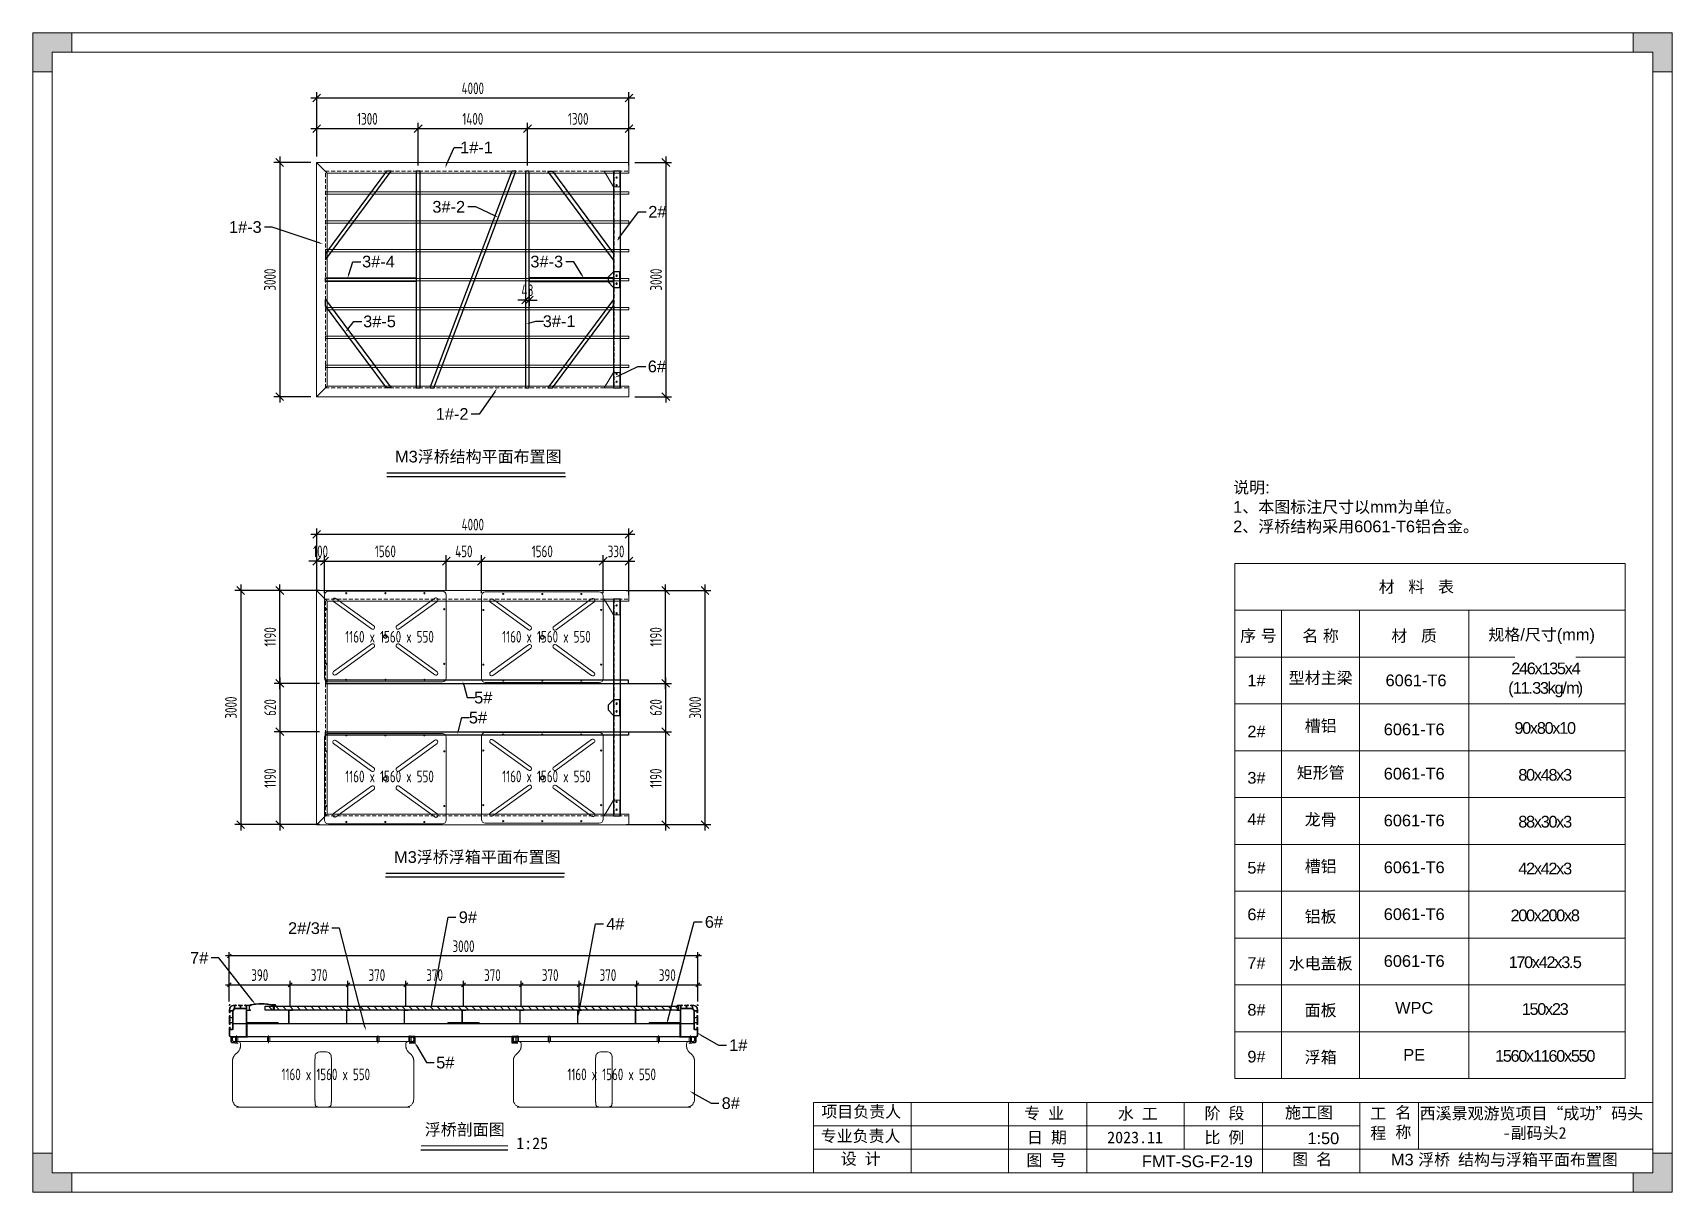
# Model space of a CAD drawing. Header units: millimetres. Extents: x 136606 to 1231039, y 82794 to 127364.
# Drawn here: x 931427 to 952426, y 112490 to 127340 of the extents above; entities that cross this region are included whole.
import ezdxf
from ezdxf import colors
from ezdxf.entities.mleader import LeaderData, LeaderLine
from ezdxf.math import Vec2, Vec3

# ---------------------------------------------------------------- set-up
doc = ezdxf.new("R2010")
doc.units = ezdxf.units.MM
for name, pattern in [('CENTER', [0.6, 0.375, -0.075, 0.075, -0.075]), ('DASHED', [0.75, 0.5, -0.25]), ('HIDDEN', [9.525, 6.35, -3.175])]:
    doc.linetypes.add(name, pattern=pattern)
for name, color, linetype in [('00打印图框', 255, 'Continuous'), ('卡槽', 242, 'Continuous'), ('标注', 9, 'Continuous'), ('连接端梁', 130, 'Continuous'), ('铝横梁', 220, 'Continuous'), ('铺板', 42, 'Continuous')]:
    doc.layers.add(name, color=color, linetype=linetype)
for name, color, linetype, lineweight in [('dim', 6, 'Continuous', 13), ('加强板', 140, 'Continuous', 18), ('图框', 7, 'Continuous', 13), ('型材', 7, 'Continuous', 15), ('文本', 3, 'Continuous', 13), ('浮箱', 160, 'Continuous', 20), ('铝型材', 7, 'Continuous', 13), ('铝龙骨', 7, 'Continuous', 9)]:
    doc.layers.add(name, color=color, linetype=linetype, lineweight=lineweight)
doc.styles.add('Arial', font='arial.ttf')
doc.styles.add('hztxt', font='ros1.shx', dxfattribs={"width": 0.8, "bigfont": 'hztxt.shx'})
doc.styles.get("Standard").update_dxf_attribs({"font": 'arial.ttf'})
doc.dimstyles.new('DIM-50', dxfattribs={"dimscale": 50, "dimtxt": 3, "dimasz": 2, "dimexe": 1.5, "dimexo": 1.5, "dimgap": 1, "dimtad": 1, "dimdec": 1, "dimdsep": 46, "dimtxsty": 'hztxt', "dimblk": 'OBLIQUE', "dimcen": 0, "dimdle": 1.5, "dimclrd": 9, "dimclre": 9, "dimclrt": 2, "dimadec": 1, "dimazin": 0, "dimtfac": 1, "dimtdec": 1, "dimtix": 1, "dimtmove": 2, "dimatfit": 3, "dimldrblk": 'OBLIQUE', "dimfxl": 15, "dimtolj": 1, "dimtzin": 0, "dimarcsym": 1})
doc.dimstyles.new('DIM-50-SC0.5', dxfattribs={"dimscale": 50, "dimtxt": 3, "dimasz": 1, "dimexe": 1, "dimexo": 1, "dimgap": 1, "dimtad": 1, "dimdec": 1, "dimlfac": 0.5, "dimdsep": 46, "dimtxsty": 'hztxt', "dimblk": 'OBLIQUE', "dimcen": 0, "dimdle": 1, "dimclrd": 9, "dimclre": 9, "dimclrt": 2, "dimadec": 1, "dimazin": 0, "dimtfac": 1, "dimtdec": 1, "dimtix": 1, "dimtmove": 2, "dimatfit": 3, "dimldrblk": 'OBLIQUE', "dimfxl": 15, "dimtolj": 1, "dimtzin": 0, "dimarcsym": 1})

msp = doc.modelspace()

# ---------------------------------------------------------------- texts
at = {"layer": '00打印图框', "color": 6, "char_height": 150, "style": 'Arial'}
for s, width, insert, attachment_point in [('M3{\\fSimSun|b0|i0|c134|p2;浮桥结构平面布置图}', 2482.93285, (938199.2224, 121987.1196), 3), ('M3{\\fSimSun|b0|i0|c134|p2;浮桥浮箱平面布置图}', 2360.692362, (938186.9296, 116858.3787), 3), ('{\\fSimSun|b0|i0|c134|p2;浮桥剖面图}', 1351.200335, (936448.4662, 113367.8235), 1), ('{\\fSimSun|b0|i0|c134|p2;1:25}', 422.350013, (937619.0877, 113191.7413), 1)]:
    msp.add_mtext_dynamic_manual_height_columns(s, width=width, gutter_width=18.75, heights=[0], dxfattribs=dict(at, insert=insert, attachment_point=attachment_point))
at = {"layer": '文本', "insert": (946803.0311, 121592.6649), "char_height": 150, "attachment_point": 1, "style": 'Arial'}
msp.add_mtext_dynamic_manual_height_columns('{\\fSimSun|b0|i0|c134|p2;说明}:\\P1{\\fSimSun|b0|i0|c134|p2;、本图标注尺寸以}mm{\\fSimSun|b0|i0|c134|p2;为单位。\\P}2{\\fSimSun|b0|i0|c134|p2;、浮桥结构采用}6061-T6{\\fSimSun|b0|i0|c134|p2;铝合金。}', width=4070.735014, gutter_width=12.5, heights=[0], dxfattribs=at)
at = {"layer": '文本', "char_height": 150, "attachment_point": 5, "style": 'Arial'}
for s, insert in [(' 材   料   表 ', (949119.6607, 120237.2568)), ('序 号', (947126.1183, 119609.1974)), ('名 称', (947922.3995, 119609.1974)), ('材   质', (949120.5488, 119609.1974)), ('规格/尺寸(mm)', (950754.2272, 119609.1974)), ('1#', (947101.1032, 119044.1992)), ('型材主梁', (947923.352, 119068.3716)), ('6061-T6', (949145.031, 119044.79)), ('2#', (947101.1032, 118390.5813)), ('槽铝', (947923.352, 118455.3556)), ('6061-T6', (949121.5019, 118417.1927)), ('3#', (947101.1032, 117796.9638)), ('{\\fSimSun|b0|i0|c134|p2;矩形管}', (947923.352, 117855.3556)), ('6061-T6', (949121.5019, 117850.5176)), ('4#', (947101.1032, 117268.964)), ('龙骨', (947923.352, 117255.3556)), ('6061-T6', (949121.5019, 117250.5176)), ('槽铝', (947923.352, 116655.3556)), ('5#', (947101.1032, 116645.2527)), ('6061-T6', (949121.5019, 116650.5176)), ('6#', (947101.1032, 116047.8326)), ('铝板', (947923.352, 116011.8159)), ('6061-T6', (949121.5019, 116050.5176)), ('7#', (947101.1032, 115425.7311)), ('{\\fSimSun|b0|i0|c134|p2;水电盖板}', (947923.352, 115411.8159)), ('6061-T6', (949121.5019, 115450.5176)), ('8#', (947101.1032, 114825.7311)), ('面板', (947923.352, 114811.8159)), ('WPC', (949121.5019, 114850.5176)), ('9#', (947101.1032, 114225.7311)), ('浮箱', (947923.352, 114211.8159)), ('PE', (949121.5019, 114250.5176))]:
    msp.add_mtext(s, dxfattribs=dict(at, insert=insert))
at = {"layer": '文本', "color": 6, "char_height": 150, "attachment_point": 3, "style": 'hztxt'}
for insert in [(936563.6234, 119679.5929, -0.0005), (938573.6234, 119679.5929, -0.0005), (936563.6234, 117890.3708, -0.0005), (938573.6234, 117890.3708, -0.0005)]:
    msp.add_mtext('\\pi41.0595;1160 x 1560 x 550          ', dxfattribs=dict(at, insert=insert))
at = {"layer": '文本', "color": 3, "char_height": 150, "attachment_point": 9, "style": 'hztxt'}
for insert in [(935747.0654, 113924.7461, -0.0005), (939409.0918, 113924.7461, -0.0005)]:
    msp.add_mtext('\\pi41.0595;1160 x 1560 x 550          ', dxfattribs=dict(at, insert=insert))
at = {"layer": '文本', "color": 6}
note = msp.add_mtext_dynamic_manual_height_columns('{\\C256;1:50\\P}', width=120, gutter_width=0, heights=[124.0928, 0], dxfattribs=dict(at, insert=(947633.4442, 113255.7656), char_height=150, attachment_point=1, style='Arial'))
at = {"layer": '文本', "color": 6, "insert": (948823.3145, 112982.523), "char_height": 150, "attachment_point": 1, "style": 'Arial'}
msp.add_mtext_dynamic_manual_height_columns('M3 {\\fSimSun|b0|i0|c134|p2;浮桥 结构与浮箱平面布置图}', width=3958.058362, gutter_width=18.75, heights=[0], dxfattribs=at)
at = {"layer": '文本', "color": 6}
note = msp.add_mtext_dynamic_manual_height_columns('{\\C256;FMT-SG-F2-19\\P}', width=120, gutter_width=0, heights=[124.0928, 0], dxfattribs=dict(at, insert=(945514.1196, 112961.437), char_height=150, attachment_point=1, style='Arial'))

# ---------------------------------------------------------------- blocks, each defined once
blk = doc.blocks.new('GW-TK')
at = {"layer": '图框', "linetype": 'Continuous', "lineweight": 0}
h = blk.add_hatch(color=256, dxfattribs=at)
h.dxf.hatch_style = 1
h.paths.add_polyline_path([(927183.55, 464715.01), (927183.55, 464705.01), (927188.55, 464705.01), (927188.55, 464710.01), (927193.56, 464710.01), (927193.56, 464715.01)])
h = blk.add_hatch(color=256, dxfattribs=at)
h.dxf.hatch_style = 1
h.paths.add_polyline_path([(927593.55, 464715.01), (927593.55, 464710.01), (927598.55, 464710.01), (927598.55, 464705.01), (927603.55, 464705.01), (927603.55, 464715.01)])
h = blk.add_hatch(color=256, dxfattribs=at)
h.dxf.hatch_style = 1
h.paths.add_polyline_path([(927193.56, 464418.01), (927193.56, 464423.01), (927188.55, 464423.01), (927188.55, 464428.01), (927183.55, 464428.01), (927183.55, 464418.01)])
h = blk.add_hatch(color=256, dxfattribs=at)
h.dxf.hatch_style = 1
h.paths.add_polyline_path([(927603.55, 464418.01), (927603.55, 464428.01), (927598.55, 464428.01), (927598.55, 464423.01), (927593.55, 464423.01), (927593.55, 464418.01)])
at = {"layer": '图框', "linetype": 'Continuous'}
for p, q in [((927383.55, 464441.02), (927383.55, 464423.01)), ((927408.55, 464441.02), (927408.55, 464423.01)), ((927433.55, 464441.02), (927433.55, 464423.01)), ((927453.55, 464441.02), (927453.55, 464423.01)), ((927478.55, 464441.02), (927478.55, 464429.01)), ((927498.55, 464441.02), (927498.55, 464423.01)), ((927523.55, 464441.02), (927523.55, 464423.01)), ((927538.55, 464441.02), (927538.55, 464429.01)), ((927383.55, 464435.01), (927523.55, 464435.01)), ((927451.56, 464429.01), (927383.55, 464429.01)), ((927383.55, 464429.01), (927598.55, 464429.01))]:
    blk.add_line(p, q, dxfattribs=at)
at = {"layer": '图框', "linetype": 'Continuous', "lineweight": 0}
for points in [[(927188.55, 464705.01), (927188.55, 464710.01), (927193.56, 464710.01), (927193.56, 464715.01), (927183.55, 464715.01), (927183.55, 464705.01)], [(927598.55, 464705.01), (927598.55, 464710.01), (927593.55, 464710.01), (927593.55, 464715.01), (927603.55, 464715.01), (927603.55, 464705.01)], [(927188.55, 464428.01), (927188.55, 464423.01), (927193.56, 464423.01), (927193.56, 464418.01), (927183.55, 464418.01), (927183.55, 464428.01)], [(927598.55, 464428.01), (927598.55, 464423.01), (927593.55, 464423.01), (927593.55, 464418.01), (927603.55, 464418.01), (927603.55, 464428.01)]]:
    blk.add_lwpolyline(points, close=True, dxfattribs=at)
at = {"layer": '图框'}
for points in [[(927183.55, 464715.01), (927603.55, 464715.01), (927603.55, 464418.01), (927183.55, 464418.01)], [(927188.55, 464710.01), (927598.55, 464710.01), (927598.55, 464423.01), (927188.55, 464423.01)]]:
    blk.add_lwpolyline(points, close=True, dxfattribs=at)
at = {"layer": '图框', "linetype": 'Continuous'}
blk.add_lwpolyline([(927383.55, 464441.02), (927598.55, 464441.02)], dxfattribs=at)
at = {"layer": '图框', "linetype": 'Continuous', "char_height": 3, "attachment_point": 1}
for s, width, heights, insert in [('{\\fSimSun|b0|i0|c134|p2;项目负责人}', 26.0225, [0], (927385.56, 464440.15)), ('{\\fSimSun|b0|i0|c134|p2;专 业}', 12.8345, [0], (927437.53, 464439.73)), ('{\\fSimSun|b0|i0|c134|p2;阶 段}', 17.4775, [0], (927483.73, 464439.73)), ('{\\fSimSun|b0|i0|c134|p2;工 程}', 5.2119, [0], (927526.21, 464439.66)), ('{\\fSimSun|b0|i0|c134|p2;名 称}', 5.2119, [0], (927532.62, 464439.93)), ('{\\fSimSun|b0|i0|c134|p2;专业负责人}', 24.6361, [2.04], (927385.39, 464433.9)), ('{\\fSimSun|b0|i0|c134|p2;日 期}', 11.224, [0], (927438.25, 464433.55)), ('{\\fSimSun|b0|i0|c134|p2;比 例}', 10.9146, [0], (927483.71, 464433.55)), ('{\\fSimSun|b0|i0|c134|p2;设 计}', 16.2353, [0], (927390.55, 464428.09)), ('{\\fSimSun|b0|i0|c134|p2;图 号}', 23.6261, [0], (927438.11, 464427.75)), ('{\\fSimSun|b0|i0|c134|p2;图 名}', 12.066, [0], (927506.19, 464427.94))]:
    blk.add_mtext_dynamic_manual_height_columns(s, width=width, gutter_width=17.5, heights=heights, dxfattribs=dict(at, insert=insert))
at = {"layer": '图框', "color": 3, "linetype": 'Continuous', "char_height": 3, "attachment_point": 1}
for s, width, insert in [('{\\fSimSun|b0|i0|c134|p2;水 工}', 11.224, (927461.55, 464439.63)), ('\\pt9;{\\fSimSun|b0|i0|c134|p2;施工图}', 18.6303, (927504.36, 464439.94)), ('\\pi0.39911,t9.39911;{\\fSimSun|b0|i0|c134|p2;西溪景观游览项目“成功”码头\\P\\pi21.67411,t30.67411;-副码头2}', 60.0149, (927538.45, 464439.71)), ('{\\fSimSun|b0|i0|c134|p2;2023.11}', 11.224, (927458.8, 464433.55))]:
    blk.add_mtext_dynamic_manual_height_columns(s, width=width, gutter_width=17.5, heights=[0], dxfattribs=dict(at, insert=insert))
blk = doc.blocks.new('_Oblique')
at = {"color": 0, "linetype": 'ByBlock', "lineweight": -2}
blk.add_line((-0.5, -0.5), (0.5, 0.5), dxfattribs=at)
blk = doc.blocks.new('*D2305')
at = {"layer": 'Defpoints', "color": 0, "transparency": 16777216}
for p in [(935063, 120916), (935063, 120198, 0), (939063, 120198)]:
    blk.add_point(p, dxfattribs=at)
at = {"layer": '标注', "color": 9, "lineweight": -2, "transparency": 16777216}
for p, q in [((935063, 120273), (935063, 120991)), ((939063, 120273), (939063, 120991)), ((939138, 120916), (934988, 120916))]:
    blk.add_line(p, q, dxfattribs=at)
at = {"layer": '标注', "color": 9, "lineweight": -2, "transparency": 16777216, "xscale": 100, "yscale": 100, "zscale": 100, "rotation": 180}
blk.add_blockref('_Oblique', (935063, 120916), dxfattribs=at)
at = {"layer": '标注', "color": 9, "lineweight": -2, "transparency": 16777216, "xscale": 100, "yscale": 100, "zscale": 100}
blk.add_blockref('_Oblique', (939063, 120916), dxfattribs=at)
at = {"layer": '标注', "color": 2, "transparency": 16777216, "insert": (937063, 121041), "char_height": 150, "attachment_point": 5, "style": 'hztxt'}
blk.add_mtext('\\A1;4000', dxfattribs=at)
blk = doc.blocks.new('*D2306')
at = {"layer": 'Defpoints', "color": 0, "transparency": 16777216}
for p in [(935063, 120573), (935063, 120116), (935163, 120087, 0)]:
    blk.add_point(p, dxfattribs=at)
at = {"layer": '标注', "color": 9, "lineweight": -2, "transparency": 16777216}
for p, q in [((935063, 120573), (934963, 120573)), ((935063, 120191), (935063, 120648)), ((935163, 120573), (935063, 120573)), ((935163, 120162), (935163, 120648)), ((935163, 120573), (935263, 120573))]:
    blk.add_line(p, q, dxfattribs=at)
at = {"layer": '标注', "color": 9, "lineweight": -2, "transparency": 16777216, "xscale": 100, "yscale": 100, "zscale": 100}
blk.add_blockref('_Oblique', (935063, 120573), dxfattribs=at)
at = {"layer": '标注', "color": 9, "lineweight": -2, "transparency": 16777216, "xscale": 100, "yscale": 100, "zscale": 100, "rotation": 180}
blk.add_blockref('_Oblique', (935163, 120573), dxfattribs=at)
at = {"layer": '标注', "color": 2, "transparency": 16777216, "insert": (935113, 120698), "char_height": 150, "attachment_point": 5, "style": 'hztxt'}
blk.add_mtext('\\A1;100', dxfattribs=at)
blk = doc.blocks.new('*D2307')
at = {"layer": 'Defpoints', "color": 0, "transparency": 16777216}
for p in [(936723, 120573), (935163, 120087, 0), (936723, 120116, 0)]:
    blk.add_point(p, dxfattribs=at)
at = {"layer": '标注', "color": 9, "lineweight": -2, "transparency": 16777216}
for p, q in [((935088, 120573), (936798, 120573)), ((935163, 120162), (935163, 120648)), ((936723, 120191), (936723, 120648))]:
    blk.add_line(p, q, dxfattribs=at)
at = {"layer": '标注', "color": 9, "lineweight": -2, "transparency": 16777216, "xscale": 100, "yscale": 100, "zscale": 100, "rotation": 180}
blk.add_blockref('_Oblique', (935163, 120573), dxfattribs=at)
at = {"layer": '标注', "color": 9, "lineweight": -2, "transparency": 16777216, "xscale": 100, "yscale": 100, "zscale": 100}
blk.add_blockref('_Oblique', (936723, 120573), dxfattribs=at)
at = {"layer": '标注', "color": 2, "transparency": 16777216, "insert": (935943, 120698), "char_height": 150, "attachment_point": 5, "style": 'hztxt'}
blk.add_mtext('\\A1;1560', dxfattribs=at)
blk = doc.blocks.new('*D2308')
at = {"layer": 'Defpoints', "color": 0, "transparency": 16777216}
for p in [(937173, 120573), (936723, 120116, 0), (937173, 120087, 0)]:
    blk.add_point(p, dxfattribs=at)
at = {"layer": '标注', "color": 9, "lineweight": -2, "transparency": 16777216}
for p, q in [((936648, 120573), (937248, 120573)), ((936723, 120191), (936723, 120648)), ((937173, 120162), (937173, 120648))]:
    blk.add_line(p, q, dxfattribs=at)
at = {"layer": '标注', "color": 9, "lineweight": -2, "transparency": 16777216, "xscale": 100, "yscale": 100, "zscale": 100, "rotation": 180}
blk.add_blockref('_Oblique', (936723, 120573), dxfattribs=at)
at = {"layer": '标注', "color": 9, "lineweight": -2, "transparency": 16777216, "xscale": 100, "yscale": 100, "zscale": 100}
blk.add_blockref('_Oblique', (937173, 120573), dxfattribs=at)
at = {"layer": '标注', "color": 2, "transparency": 16777216, "insert": (936948, 120698), "char_height": 150, "attachment_point": 5, "style": 'hztxt'}
blk.add_mtext('\\A1;450', dxfattribs=at)
blk = doc.blocks.new('*D2309')
at = {"layer": 'Defpoints', "color": 0, "transparency": 16777216}
for p in [(938733, 120573), (937173, 120087, 0), (938733, 120116, 0)]:
    blk.add_point(p, dxfattribs=at)
at = {"layer": '标注', "color": 9, "lineweight": -2, "transparency": 16777216}
for p, q in [((937098, 120573), (938808, 120573)), ((937173, 120162), (937173, 120648)), ((938733, 120191), (938733, 120648))]:
    blk.add_line(p, q, dxfattribs=at)
at = {"layer": '标注', "color": 9, "lineweight": -2, "transparency": 16777216, "xscale": 100, "yscale": 100, "zscale": 100, "rotation": 180}
blk.add_blockref('_Oblique', (937173, 120573), dxfattribs=at)
at = {"layer": '标注', "color": 9, "lineweight": -2, "transparency": 16777216, "xscale": 100, "yscale": 100, "zscale": 100}
blk.add_blockref('_Oblique', (938733, 120573), dxfattribs=at)
at = {"layer": '标注', "color": 2, "transparency": 16777216, "insert": (937953, 120698), "char_height": 150, "attachment_point": 5, "style": 'hztxt'}
blk.add_mtext('\\A1;1560', dxfattribs=at)
blk = doc.blocks.new('*D2310')
at = {"layer": 'Defpoints', "color": 0, "transparency": 16777216}
for p in [(939063, 120573), (938733, 120086), (939063, 120063)]:
    blk.add_point(p, dxfattribs=at)
at = {"layer": '标注', "color": 9, "lineweight": -2, "transparency": 16777216}
for p, q in [((938658, 120573), (939138, 120573)), ((938733, 120161), (938733, 120648)), ((939063, 120138), (939063, 120648))]:
    blk.add_line(p, q, dxfattribs=at)
at = {"layer": '标注', "color": 9, "lineweight": -2, "transparency": 16777216, "xscale": 100, "yscale": 100, "zscale": 100, "rotation": 180}
blk.add_blockref('_Oblique', (938733, 120573), dxfattribs=at)
at = {"layer": '标注', "color": 9, "lineweight": -2, "transparency": 16777216, "xscale": 100, "yscale": 100, "zscale": 100}
blk.add_blockref('_Oblique', (939063, 120573), dxfattribs=at)
at = {"layer": '标注', "color": 2, "transparency": 16777216, "insert": (938898, 120698), "char_height": 150, "attachment_point": 5, "style": 'hztxt'}
blk.add_mtext('\\A1;330', dxfattribs=at)
blk = doc.blocks.new('FX')
at = {"layer": '浮箱', "color": 5, "linetype": 'Continuous'}
for p, q in [((1949463, 183146, 0), (1950923, 183146, 0)), ((1949413, 182036, 0), (1949413, 183096, 0)), ((1950973, 183096, 0), (1950973, 182036, 0)), ((1950923, 181986, 0), (1949463, 181986, 0))]:
    blk.add_line(p, q, dxfattribs=at)
at = {"layer": '浮箱', "color": 1, "linetype": 'CENTER', "ltscale": 9.652}
for p, q in [((1949703, 183121, 0), (1949683, 183121, 0)), ((1949693, 183131, 0), (1949693, 183110, 0)), ((1950203, 183121, 0), (1950183, 183121, 0)), ((1950193, 183131, 0), (1950193, 183110, 0)), ((1950703, 183121, 0), (1950683, 183121, 0)), ((1950693, 183131, 0), (1950693, 183110, 0)), ((1949448, 182916, 0), (1949428, 182916, 0)), ((1949438, 182926, 0), (1949438, 182905, 0)), ((1950958, 182916, 0), (1950938, 182916, 0)), ((1950948, 182926, 0), (1950948, 182905, 0)), ((1949448, 182216, 0), (1949428, 182216, 0)), ((1949438, 182226, 0), (1949438, 182205, 0)), ((1950958, 182216, 0), (1950938, 182216, 0)), ((1950948, 182226, 0), (1950948, 182205, 0)), ((1949703, 182011, 0), (1949683, 182011, 0)), ((1949693, 182021, 0), (1949693, 182000, 0)), ((1950203, 182011, 0), (1950183, 182011, 0)), ((1950193, 182021, 0), (1950193, 182000, 0)), ((1950703, 182011, 0), (1950683, 182011, 0)), ((1950693, 182021, 0), (1950693, 182000, 0))]:
    blk.add_line(p, q, dxfattribs=at)
at = {"layer": '浮箱', "linetype": 'Continuous'}
for p, q in [((1950794, 183146, 0), (1950794, 183146, 0)), ((1950799, 183146, 0), (1950799, 183146, 0)), ((1950799, 183146, 0), (1950799, 183146, 0)), ((1950799, 183146, 0), (1950799, 183146, 0)), ((1950800, 183146, 0), (1950800, 183146, 0)), ((1950800, 183146, 0), (1950800, 183146, 0)), ((1950800, 183146, 0), (1950800, 183146, 0)), ((1950805, 183146, 0), (1950805, 183146, 0)), ((1949413, 182978, 0), (1949413, 182978, 0)), ((1949413, 182973, 0), (1949413, 182973, 0)), ((1949413, 182972, 0), (1949413, 182972, 0)), ((1949413, 182972, 0), (1949413, 182972, 0)), ((1949413, 182972, 0), (1949413, 182972, 0)), ((1949413, 182971, 0), (1949413, 182971, 0)), ((1949413, 182971, 0), (1949413, 182971, 0)), ((1949413, 182967, 0), (1949413, 182967, 0))]:
    blk.add_line(p, q, dxfattribs=at)
at = {"layer": '浮箱', "color": 5, "linetype": 'Continuous', "elevation": 0}
for points in [[(1949530, 183014, -1), (1949559, 183054), (1950045, 182703, -0.999989), (1950016, 182662), (1949530, 183014)], [(1950855, 183016, 1), (1950825, 183057), (1950340, 182703, 0.999989), (1950369, 182663), (1950855, 183016)], [(1949530, 182117, 1), (1949559, 182077), (1950045, 182428, 0.999989), (1950016, 182469), (1949530, 182117)], [(1950855, 182115, -1), (1950825, 182075), (1950340, 182428, -0.999989), (1950369, 182468), (1950855, 182115)]]:
    blk.add_lwpolyline(points, format="xyb", dxfattribs=at)
blk.add_lwpolyline([(1950208, 182586), (1950208, 182586)], dxfattribs=at)
at = {"layer": '浮箱', "color": 9, "linetype": 'Continuous'}
for centre in [(1949693, 183121, 0), (1950193, 183121, 0), (1950693, 183121, 0), (1949438, 182916, 0), (1950948, 182916, 0), (1949438, 182216, 0), (1950948, 182216, 0), (1949693, 182011, 0), (1950193, 182011, 0), (1950693, 182011, 0)]:
    blk.add_circle(centre, 7.5, dxfattribs=at)
at = {"layer": '浮箱', "color": 5, "linetype": 'Continuous'}
for radius in [25, 20]:
    blk.add_circle((1950193, 182566, 0), radius, dxfattribs=at)
at = {"layer": '浮箱', "color": 5, "linetype": 'Continuous', "extrusion": (0, 0, -1)}
for centre, start, end in [((-1949463, 183096, 0), 0, 90), ((-1950923, 183096, 0), 90, 180), ((-1949463, 182036, 0), 270, 0), ((-1950923, 182036, 0), 180, 270)]:
    blk.add_arc(centre, 50, start, end, dxfattribs=at)
blk = doc.blocks.new('*D2273')
at = {"layer": 'Defpoints', "color": 0, "transparency": 16777216}
for p in [(936363, 126113), (935063, 125679), (936363, 125567)]:
    blk.add_point(p, dxfattribs=at)
at = {"layer": '标注', "color": 9, "lineweight": -2, "transparency": 16777216}
for p, q in [((934988, 126113), (936438, 126113)), ((935063, 125754), (935063, 126188)), ((936363, 125642), (936363, 126188))]:
    blk.add_line(p, q, dxfattribs=at)
at = {"layer": '标注', "color": 9, "lineweight": -2, "transparency": 16777216, "xscale": 100, "yscale": 100, "zscale": 100, "rotation": 180}
blk.add_blockref('_Oblique', (935063, 126113), dxfattribs=at)
at = {"layer": '标注', "color": 9, "lineweight": -2, "transparency": 16777216, "xscale": 100, "yscale": 100, "zscale": 100}
blk.add_blockref('_Oblique', (936363, 126113), dxfattribs=at)
at = {"layer": '标注', "color": 2, "transparency": 16777216, "insert": (935713, 126238), "char_height": 150, "attachment_point": 5, "style": 'hztxt'}
blk.add_mtext('\\A1;1300', dxfattribs=at)
blk = doc.blocks.new('*D2274')
at = {"layer": 'Defpoints', "color": 0, "transparency": 16777216}
for p in [(935063, 126504), (935063, 125679), (939063, 125679)]:
    blk.add_point(p, dxfattribs=at)
at = {"layer": '标注', "color": 9, "lineweight": -2, "transparency": 16777216}
for p, q in [((939138, 126504), (934988, 126504)), ((935063, 125754), (935063, 126579)), ((939063, 125754), (939063, 126579))]:
    blk.add_line(p, q, dxfattribs=at)
at = {"layer": '标注', "color": 9, "lineweight": -2, "transparency": 16777216, "xscale": 100, "yscale": 100, "zscale": 100, "rotation": 180}
blk.add_blockref('_Oblique', (935063, 126504), dxfattribs=at)
at = {"layer": '标注', "color": 9, "lineweight": -2, "transparency": 16777216, "xscale": 100, "yscale": 100, "zscale": 100}
blk.add_blockref('_Oblique', (939063, 126504), dxfattribs=at)
at = {"layer": '标注', "color": 2, "transparency": 16777216, "insert": (937063, 126629), "char_height": 150, "attachment_point": 5, "style": 'hztxt'}
blk.add_mtext('\\A1;4000', dxfattribs=at)
blk = doc.blocks.new('*D2275')
at = {"layer": 'Defpoints', "color": 0, "transparency": 16777216}
for p in [(937763, 126113), (936363, 125567), (937763, 125567)]:
    blk.add_point(p, dxfattribs=at)
at = {"layer": '标注', "color": 9, "lineweight": -2, "transparency": 16777216}
for p, q in [((936288, 126113), (937838, 126113)), ((936363, 125642), (936363, 126188)), ((937763, 125642), (937763, 126188))]:
    blk.add_line(p, q, dxfattribs=at)
at = {"layer": '标注', "color": 9, "lineweight": -2, "transparency": 16777216, "xscale": 100, "yscale": 100, "zscale": 100, "rotation": 180}
blk.add_blockref('_Oblique', (936363, 126113), dxfattribs=at)
at = {"layer": '标注', "color": 9, "lineweight": -2, "transparency": 16777216, "xscale": 100, "yscale": 100, "zscale": 100}
blk.add_blockref('_Oblique', (937763, 126113), dxfattribs=at)
at = {"layer": '标注', "color": 2, "transparency": 16777216, "insert": (937063, 126238), "char_height": 150, "attachment_point": 5, "style": 'hztxt'}
blk.add_mtext('\\A1;1400', dxfattribs=at)
blk = doc.blocks.new('*D2276')
at = {"layer": 'Defpoints', "color": 0, "transparency": 16777216}
for p in [(935063, 125679), (934590, 122679), (935063, 122679)]:
    blk.add_point(p, dxfattribs=at)
at = {"layer": '标注', "color": 9, "lineweight": -2, "transparency": 16777216}
for p, q in [((934988, 125679), (934515, 125679)), ((934590, 125754), (934590, 122604)), ((934988, 122679), (934515, 122679))]:
    blk.add_line(p, q, dxfattribs=at)
at = {"layer": '标注', "color": 9, "lineweight": -2, "transparency": 16777216, "xscale": 100, "yscale": 100, "zscale": 100}
for p, rotation in [((934590, 125679), 90), ((934590, 122679), 270)]:
    blk.add_blockref('_Oblique', p, dxfattribs=dict(at, rotation=rotation))
at = {"layer": '标注', "color": 2, "transparency": 16777216, "insert": (934465, 124179), "char_height": 150, "attachment_point": 5, "rotation": 90, "style": 'hztxt'}
blk.add_mtext('\\A1;3000', dxfattribs=at)
blk = doc.blocks.new('*D2277')
at = {"layer": 'Defpoints', "color": 0, "transparency": 16777216}
for p in [(935063, 120198), (934090, 117198), (935063, 117198)]:
    blk.add_point(p, dxfattribs=at)
at = {"layer": '标注', "color": 9, "lineweight": -2, "transparency": 16777216}
for p, q in [((934988, 120198), (934015, 120198)), ((934090, 120273), (934090, 117123)), ((934988, 117198), (934015, 117198))]:
    blk.add_line(p, q, dxfattribs=at)
at = {"layer": '标注', "color": 9, "lineweight": -2, "transparency": 16777216, "xscale": 100, "yscale": 100, "zscale": 100}
for p, rotation in [((934090, 120198), 90), ((934090, 117198), 270)]:
    blk.add_blockref('_Oblique', p, dxfattribs=dict(at, rotation=rotation))
at = {"layer": '标注', "color": 2, "transparency": 16777216, "insert": (933965, 118698), "char_height": 150, "attachment_point": 5, "rotation": 90, "style": 'hztxt'}
blk.add_mtext('\\A1;3000', dxfattribs=at)
blk = doc.blocks.new('*D2278')
at = {"layer": 'Defpoints', "color": 0, "transparency": 16777216}
for p in [(934592, 120198), (935175, 120198), (935175, 119008, 0)]:
    blk.add_point(p, dxfattribs=at)
at = {"layer": '标注', "color": 9, "lineweight": -2, "transparency": 16777216}
for p, q in [((935100, 120198), (934517, 120198)), ((934592, 118933), (934592, 120273)), ((935100, 119008), (934517, 119008))]:
    blk.add_line(p, q, dxfattribs=at)
at = {"layer": '标注', "color": 9, "lineweight": -2, "transparency": 16777216, "xscale": 100, "yscale": 100, "zscale": 100}
for p, rotation in [((934592, 120198), 90), ((934592, 119008), 270)]:
    blk.add_blockref('_Oblique', p, dxfattribs=dict(at, rotation=rotation))
at = {"layer": '标注', "color": 2, "transparency": 16777216, "insert": (934467, 119603), "char_height": 150, "attachment_point": 5, "rotation": 90, "style": 'hztxt'}
blk.add_mtext('\\A1;1190', dxfattribs=at)
blk = doc.blocks.new('*D2279')
at = {"layer": 'Defpoints', "color": 0, "transparency": 16777216}
for p in [(935175, 118388, 0), (934592, 117198), (935175, 117198)]:
    blk.add_point(p, dxfattribs=at)
at = {"layer": '标注', "color": 9, "lineweight": -2, "transparency": 16777216}
for p, q in [((934592, 118463), (934592, 117123)), ((935100, 118388), (934517, 118388)), ((935100, 117198), (934517, 117198))]:
    blk.add_line(p, q, dxfattribs=at)
at = {"layer": '标注', "color": 9, "lineweight": -2, "transparency": 16777216, "xscale": 100, "yscale": 100, "zscale": 100}
for p, rotation in [((934592, 118388), 90), ((934592, 117198), 270)]:
    blk.add_blockref('_Oblique', p, dxfattribs=dict(at, rotation=rotation))
at = {"layer": '标注', "color": 2, "transparency": 16777216, "insert": (934467, 117793), "char_height": 150, "attachment_point": 5, "rotation": 90, "style": 'hztxt'}
blk.add_mtext('\\A1;1190', dxfattribs=at)
blk = doc.blocks.new('*D2280')
at = {"layer": 'Defpoints', "color": 0, "transparency": 16777216}
for p in [(935175, 119008), (934592, 118388), (935175, 118388, 0)]:
    blk.add_point(p, dxfattribs=at)
at = {"layer": '标注', "color": 9, "lineweight": -2, "transparency": 16777216}
for p, q in [((934592, 119083), (934592, 118313)), ((935100, 119008), (934517, 119008)), ((935100, 118388), (934517, 118388))]:
    blk.add_line(p, q, dxfattribs=at)
at = {"layer": '标注', "color": 9, "lineweight": -2, "transparency": 16777216, "xscale": 100, "yscale": 100, "zscale": 100}
for p, rotation in [((934592, 119008), 90), ((934592, 118388), 270)]:
    blk.add_blockref('_Oblique', p, dxfattribs=dict(at, rotation=rotation))
at = {"layer": '标注', "color": 2, "transparency": 16777216, "insert": (934467, 118698), "char_height": 150, "attachment_point": 5, "rotation": 90, "style": 'hztxt'}
blk.add_mtext('\\A1;620', dxfattribs=at)
blk = doc.blocks.new('*D2281')
at = {"layer": 'Defpoints', "color": 0, "transparency": 16777216}
for p in [(939063, 126113), (937763, 125567), (939063, 125567)]:
    blk.add_point(p, dxfattribs=at)
at = {"layer": '标注', "color": 9, "lineweight": -2, "transparency": 16777216}
for p, q in [((937688, 126113), (939138, 126113)), ((937763, 125642), (937763, 126188)), ((939063, 125642), (939063, 126188))]:
    blk.add_line(p, q, dxfattribs=at)
at = {"layer": '标注', "color": 9, "lineweight": -2, "transparency": 16777216, "xscale": 100, "yscale": 100, "zscale": 100, "rotation": 180}
blk.add_blockref('_Oblique', (937763, 126113), dxfattribs=at)
at = {"layer": '标注', "color": 9, "lineweight": -2, "transparency": 16777216, "xscale": 100, "yscale": 100, "zscale": 100}
blk.add_blockref('_Oblique', (939063, 126113), dxfattribs=at)
at = {"layer": '标注', "color": 2, "transparency": 16777216, "insert": (938413, 126238), "char_height": 150, "attachment_point": 5, "style": 'hztxt'}
blk.add_mtext('\\A1;1300', dxfattribs=at)
blk = doc.blocks.new('*D2282')
at = {"color": 9, "lineweight": -2, "transparency": 16777216}
for p, q in [((937739, 123917), (937639, 123917)), ((937739, 124063), (937739, 123842)), ((937739, 123917), (937787, 123917)), ((937787, 124063), (937787, 123842)), ((937787, 123917), (937887, 123917))]:
    blk.add_line(p, q, dxfattribs=at)
at = {"layer": 'Defpoints', "color": 0, "transparency": 16777216}
for p in [(937739, 124138), (937787, 124138), (937787, 123917)]:
    blk.add_point(p, dxfattribs=at)
at = {"color": 9, "lineweight": -2, "transparency": 16777216, "xscale": 100, "yscale": 100, "zscale": 100}
blk.add_blockref('_Oblique', (937739, 123917), dxfattribs=at)
at = {"color": 9, "lineweight": -2, "transparency": 16777216, "xscale": 100, "yscale": 100, "zscale": 100, "rotation": 180}
blk.add_blockref('_Oblique', (937787, 123917), dxfattribs=at)
at = {"color": 2, "transparency": 16777216, "insert": (937763, 124042), "char_height": 150, "attachment_point": 5, "style": 'hztxt'}
blk.add_mtext('\\A1;48', dxfattribs=at)
blk = doc.blocks.new('A$C0D8A069B')
blk.add_lwpolyline([(80, -100), (0, -100), (0, 100), (80, 100), (150, 30), (150, -30), (80, -100)])
for centre in [(40, 50), (40, -50)]:
    blk.add_circle(centre, 9)
blk = doc.blocks.new('连接加强板')
at = {"layer": '加强板'}
blk.add_lwpolyline([(-194915, -559), (-194915, -359), (-195115, -479), (-195115, -559)], close=True, dxfattribs=at)
for centre in [(-195095, -519), (-194995, -519)]:
    blk.add_circle(centre, 9, dxfattribs=at)
blk = doc.blocks.new('*U2222')
at = {"rotation": 90.00000000000001}
blk.add_blockref('连接加强板', (-459, 195015), dxfattribs=at)
blk = doc.blocks.new('*U2223')
at = {"color": 0, "linetype": 'ByBlock', "lineweight": -2, "transparency": 16777216}
blk.add_blockref('*U2222', (0, 0), dxfattribs=at)
blk = doc.blocks.new('*U2224')
at = {"rotation": 90.00000000000001}
blk.add_blockref('连接加强板', (-459, 195015), dxfattribs=at)
blk = doc.blocks.new('*U2225')
at = {"color": 0, "linetype": 'ByBlock', "lineweight": -2, "transparency": 16777216}
blk.add_blockref('*U2224', (0, 0), dxfattribs=at)
blk = doc.blocks.new('*U2226')
at = {"rotation": 90.00000000000001}
blk.add_blockref('连接加强板', (-459, 195015), dxfattribs=at)
blk = doc.blocks.new('*U2227')
at = {"color": 0, "linetype": 'ByBlock', "lineweight": -2, "transparency": 16777216}
blk.add_blockref('*U2226', (0, 0), dxfattribs=at)
blk = doc.blocks.new('*U2228')
at = {"rotation": 90.00000000000001}
blk.add_blockref('连接加强板', (-459, 195015), dxfattribs=at)
blk = doc.blocks.new('*U2229')
at = {"color": 0, "linetype": 'ByBlock', "lineweight": -2, "transparency": 16777216}
blk.add_blockref('*U2228', (0, 0), dxfattribs=at)
blk = doc.blocks.new('双槽主梁')
at = {"layer": '型材', "color": 3}
for p in [(153516, -51366), (153511, -51371)]:
    blk.add_line(p, (153511, -51366), dxfattribs=at)
for points in [[(153626, -51399), (153646, -51399, -0.414214), (153646, -51399), (153646, -51402, -0.414214), (153646, -51402), (153626, -51402, 0.414214), (153623, -51405), (153623, -51566, -0.198912), (153623, -51566), (153623, -51566, 0.668179), (153623, -51567), (153628, -51567, -0.414214), (153628, -51567), (153628, -51570, -0.414214), (153628, -51571), (153528, -51571, 0.414214), (153525, -51574), (153525, -51601, 0.387452), (153528, -51604), (153566, -51608, -0.409136), (153566, -51608), (153566, -51611, -0.419306), (153565, -51612), (153527, -51608, -0.387455), (153521, -51601), (153521, -51573, 0.34754), (153519, -51570, -0.34754), (153511, -51561), (153511, -51544, -0.198912), (153511, -51544), (153511, -51544, 0.414214), (153511, -51543), (153511, -51543, -0.414214), (153511, -51543), (153511, -51542, 0.414214), (153511, -51542), (153511, -51542, -0.198912), (153511, -51541), (153511, -51532, -0.198912), (153511, -51532), (153511, -51532, 0.414214), (153511, -51531), (153511, -51531, -0.414214), (153511, -51531), (153511, -51530, 0.414214), (153511, -51530), (153511, -51530, -0.198912), (153511, -51529), (153511, -51512, -0.414214), (153515, -51508), (153516, -51508, -0.414214), (153516, -51509), (153516, -51519, 0.414214), (153517, -51520), (153529, -51520, 0.414214), (153532, -51517), (153532, -51483, 0.414214), (153529, -51480), (153517, -51480, 0.414214), (153516, -51481), (153516, -51491, -0.414214), (153516, -51491), (153515, -51491, -0.414214), (153511, -51487), (153511, -51464, -0.198912), (153511, -51464), (153512, -51463, 0.414214), (153512, -51462), (153511, -51461, -0.198912), (153511, -51460), (153511, -51437, -0.414214), (153515, -51433), (153516, -51433, -0.414214), (153516, -51434), (153516, -51444, 0.414214), (153517, -51445), (153529, -51445, 0.414214), (153532, -51442), (153532, -51408, 0.414214), (153529, -51405), (153517, -51405, 0.414214), (153516, -51406), (153516, -51416, -0.414214), (153516, -51416), (153515, -51416, -0.414214), (153511, -51412), (153511, -51396, -0.414214), (153541, -51366), (153550, -51366, -0.198912), (153550, -51366), (153551, -51366, 0.414214), (153551, -51366), (153551, -51366, -0.414214), (153552, -51366), (153552, -51366, 0.414214), (153552, -51366), (153553, -51366, -0.198912), (153553, -51366), (153557, -51366, -0.414214), (153557, -51366), (153557, -51368, -0.198912), (153557, -51369), (153555, -51370, -0.198912), (153554, -51371), (153548, -51371, 0.414214), (153547, -51372), (153547, -51384, 0.414214), (153550, -51387), (153577, -51387, 0.414214), (153580, -51384), (153580, -51372, 0.414214), (153579, -51371), (153573, -51371, -0.198912), (153572, -51370), (153570, -51369, -0.198912), (153570, -51368), (153570, -51366, -0.414214), (153571, -51366), (153574, -51366, -0.198912), (153574, -51366), (153575, -51366, 0.414214), (153575, -51366), (153575, -51366, -0.414214), (153576, -51366), (153576, -51366, 0.414214), (153576, -51366), (153577, -51366, -0.198912), (153577, -51366), (153588, -51366, -0.198912), (153588, -51366), (153589, -51366, 0.414214), (153589, -51366), (153589, -51366, -0.414214), (153590, -51366), (153590, -51366, 0.414214), (153590, -51366), (153591, -51366, -0.198912), (153591, -51366), (153595, -51366, -0.414214), (153595, -51366), (153595, -51368, -0.198912), (153595, -51369), (153593, -51370, -0.198912), (153592, -51371), (153586, -51371, 0.414214), (153585, -51372), (153585, -51384, 0.414214), (153588, -51387), (153615, -51387, 0.414214), (153618, -51384), (153618, -51372, 0.414214), (153617, -51371), (153611, -51371, -0.198912), (153610, -51370), (153608, -51369, -0.198912), (153608, -51368), (153608, -51366, -0.414214), (153609, -51366), (153612, -51366, -0.198912), (153612, -51366), (153613, -51366, 0.414214), (153613, -51366), (153613, -51366, -0.414214), (153614, -51366), (153614, -51366, 0.414214), (153614, -51366), (153615, -51366, -0.198912), (153615, -51366), (153641, -51366, -0.414214), (153643, -51368, -0.414214), (153643, -51369), (153626, -51369, 0.414214), (153623, -51372), (153623, -51396, 0.414214)], [(153540, -51369, -0.426474), (153543, -51372), (153543, -51388, -0.166475), (153542, -51389), (153534, -51400, -0.231758), (153532, -51401), (153517, -51401, -0.414214), (153514, -51398), (153514, -51396, -0.402058)], [(153516, -51467), (153515, -51467, 0.414214), (153514, -51467), (153514, -51474, 0.414214), (153517, -51477), (153529, -51477, 0.414214), (153532, -51474), (153532, -51451, 0.414214), (153529, -51448), (153517, -51448, 0.414214), (153514, -51451), (153514, -51457, 0.414214), (153515, -51458), (153516, -51458, -0.414214), (153516, -51458), (153516, -51466, -0.414214)], [(153619, -51481), (153619, -51394, 0.414214), (153616, -51391), (153547, -51391, 0.231758), (153544, -51392), (153537, -51402, 0.166475), (153536, -51403), (153536, -51481, 0.414214), (153539, -51484), (153616, -51484, 0.414214)], [(153539, -51487, 0.414214), (153536, -51490), (153536, -51517, -0.414214), (153529, -51524), (153518, -51524, 0.414214), (153515, -51527), (153515, -51560, 0.414214), (153522, -51567), (153616, -51567, 0.414214), (153619, -51564), (153619, -51490, 0.414214), (153616, -51487)]]:
    blk.add_lwpolyline(points, format="xyb", close=True, dxfattribs=at)
blk = doc.blocks.new('A$C798375EF')
at = {"layer": '图框'}
for p, q in [((0, 45), (0, 45)), ((1, 46), (13, 46)), ((1, 44), (13, 44)), ((3, 41), (3, 44)), ((4, 41), (24, 41)), ((4, 40), (24, 40)), ((22, 38), (6, 35)), ((6, 35), (9, 34)), ((22, 32), (6, 28)), ((6, 28), (9, 28)), ((22, 27), (6, 23)), ((6, 23), (9, 23)), ((22, 20), (6, 17)), ((6, 17), (9, 16)), ((9, 40), (9, 39)), ((9, 34), (9, 32)), ((9, 28), (9, 25)), ((9, 23), (9, 20)), ((9, 16), (9, 13)), ((9, 15), (9, 12)), ((9, 14), (9, 5)), ((9, 14), (9, 11)), ((9, 5), (16, 13)), ((9, 10), (9, 7)), ((14, 0), (9, 5)), ((16, 40), (11, 39)), ((17, 34), (11, 33)), ((17, 29), (11, 28)), ((17, 22), (11, 21)), ((17, 16), (11, 14)), ((13, 46), (13, 42)), ((13, 42), (15, 42)), ((14, 0), (19, 5)), ((15, 46), (15, 42)), ((15, 46), (27, 46)), ((15, 44), (27, 44)), ((15, 2), (18, 12)), ((19, 39), (19, 40)), ((19, 39), (22, 38)), ((19, 32), (19, 34)), ((19, 32), (22, 32)), ((19, 27), (19, 29)), ((19, 27), (22, 27)), ((19, 20), (19, 23)), ((19, 20), (22, 20)), ((19, 14), (19, 16)), ((19, 14), (19, 16)), ((19, 5), (19, 15)), ((19, 7), (19, 9)), ((25, 41), (25, 44)), ((28, 45), (28, 45))]:
    blk.add_line(p, q, dxfattribs=at)
for centre, radius, start, end in [((1, 45), 1.08, 90, 180), ((1, 45), 1.08, 180, 270), ((4, 41), 0.432, 180, 270), ((16, 12), 1.16, 346.9335, 129.6111), ((24, 41), 0.432, 270, 0), ((27, 45), 1.08, 0, 90), ((27, 45), 1.08, 270, 0)]:
    blk.add_arc(centre, radius, start, end, dxfattribs=at)
blk = doc.blocks.new('1560x1160x450C')
at = {"layer": '浮箱', "color": 252, "linetype": 'HIDDEN', "ltscale": 9.144}
for p, q in [((18, 420), (18, 450)), ((33, 420), (33, 450)), ((223, 420), (223, 450)), ((238, 420), (238, 450)), ((923, 420), (923, 450)), ((938, 420), (938, 450)), ((1128, 420), (1128, 450)), ((1143, 420), (1143, 450))]:
    blk.add_line(p, q, dxfattribs=at)
at = {"layer": '浮箱', "color": 252, "linetype": 'CENTER', "ltscale": 6.096}
for p, q in [((25, 410), (25, 460)), ((230, 410), (230, 460)), ((930, 410), (930, 460)), ((1135, 410), (1135, 460))]:
    blk.add_line(p, q, dxfattribs=at)
at = {"layer": '浮箱', "color": 252, "linetype": 'Continuous'}
for p, q in [((15, 335), (35, 355)), ((558, 354), (602, 354)), ((1125, 355), (1145, 335)), ((527, 50), (527, 299)), ((633, 299), (633, 50)), ((0, 95), (0, 95)), ((0, 92), (0, 92)), ((0, 88), (0, 88)), ((602, 1), (558, 1))]:
    blk.add_line(p, q, dxfattribs=at)
blk.add_lwpolyline([(50, 391), (50, 408, 0.414214), (38, 420)], format="xyb", dxfattribs=at)
for centre, start, end in [((558, 324), 90, 160.019), ((602, 324), 19.981, 90)]:
    blk.add_arc(centre, 30, start, end, dxfattribs=at)
for points, weights, knots in [([(1122, 420), (580, 420), (38, 420), (24, 420), (10, 420), (0, 420), (0, 430), (0, 435), (0, 440), (0, 450), (10, 450), (30, 450), (50, 450), (580, 450), (1110, 450), (1130, 450), (1150, 450), (1160, 450), (1160, 440), (1160, 435), (1160, 430), (1160, 420), (1150, 420), (1136, 420), (1122, 420), (1110, 420), (1110, 408), (1110, 399), (1110, 391)], [1, 1, 1, 1, 1, 0.707106781187, 1, 1, 1, 0.707106781187, 1, 1, 1, 1, 1, 1, 1, 0.707106781187, 1, 1, 1, 0.707106781187, 1, 1, 1, 0.707106781187, 1, 1, 1], [0, 0, 0, 1, 1, 2, 2, 3.570796, 3.570796, 4.570796, 4.570796, 6.141593, 6.141593, 7.141593, 7.141593, 8.141593, 8.141593, 9.141593, 9.141593, 10.712389, 10.712389, 11.712389, 11.712389, 13.283185, 13.283185, 14.283185, 14.283185, 15.853982, 15.853982, 16.853982, 16.853982, 16.853982]), ([(1145, 335), (1160, 320), (1160, 299), (1160, 175), (1160, 50), (1160, 0), (1110, 0), (580, 0), (50, 0), (0, 0), (0, 50), (0, 175), (0, 299), (0, 320), (15, 335)], [1, 0.923879532511, 1, 1, 1, 0.707106781187, 1, 1, 1, 0.707106781187, 1, 1, 1, 0.923879532511, 1], [0, 0, 0, 0.785398, 0.785398, 1.785398, 1.785398, 3.356194, 3.356194, 4.356194, 4.356194, 5.926991, 5.926991, 6.926991, 6.926991, 7.712389, 7.712389, 7.712389])]:
    blk.add_rational_spline(points, weights, degree=2, knots=knots, dxfattribs=at)
for points, knots in [([(35, 355), (36, 356), (38, 358), (40, 360), (43, 364), (46, 370), (48, 376), (49, 380), (50, 384), (50, 387), (50, 390), (50, 391)], [0, 0, 0, 0, 0.111111, 0.215175, 0.312349, 0.577796, 0.694932, 0.801882, 0.869831, 0.935528, 1, 1, 1, 1]), ([(527, 299), (527, 300), (527, 303), (527, 306), (528, 309), (528, 312), (528, 316), (528, 319), (528, 322), (528, 324), (528, 325)], [0, 0, 0, 0, 0.122219, 0.245218, 0.369005, 0.493587, 0.61897, 0.745163, 0.87217, 1, 1, 1, 1]), ([(528, 325), (528, 326), (528, 328), (529, 330), (529, 332), (529, 334), (530, 335)], [0, 0, 0, 0, 0.259247, 0.499984, 0.755295, 1, 1, 1, 1]), ([(631, 335), (631, 334), (631, 332), (631, 330), (632, 328), (632, 326), (632, 325)], [0, 0, 0, 0, 0.244698, 0.500016, 0.740745, 1, 1, 1, 1]), ([(632, 325), (632, 324), (632, 322), (632, 319), (633, 316), (633, 312), (633, 309), (633, 306), (633, 303), (633, 300), (633, 299)], [0, 0, 0, 0, 0.12783, 0.254837, 0.38103, 0.506413, 0.630995, 0.754782, 0.877781, 1, 1, 1, 1]), ([(1110, 391), (1110, 390), (1110, 388), (1110, 386), (1111, 383), (1111, 380), (1112, 376), (1115, 370), (1118, 364), (1122, 359), (1124, 357), (1125, 355)], [0, 0, 0, 0, 0.048299, 0.097136, 0.146958, 0.198184, 0.305132, 0.422267, 0.687709, 0.836011, 1, 1, 1, 1]), ([(43, 1), (43, 1), (43, 1), (43, 1), (43, 1), (42, 1), (42, 1), (42, 1)], [0, 0, 0, 0, 0.054271, 0.054271, 0.93831, 0.93831, 1, 1, 1, 1]), ([(528, 24), (528, 25), (528, 27), (528, 30), (528, 34), (528, 37), (528, 40), (527, 43), (527, 47), (527, 49), (527, 50)], [0, 0, 0, 0, 0.12783, 0.254837, 0.38103, 0.506413, 0.630995, 0.754782, 0.877781, 1, 1, 1, 1]), ([(558, 1), (557, 1), (556, 1), (554, 1), (552, 1), (550, 1), (547, 1), (543, 2), (539, 3), (535, 5), (532, 9), (530, 13), (529, 18), (528, 22), (528, 24)], [0, 0, 0, 0, 0.031209, 0.062393, 0.093792, 0.12564, 0.187504, 0.251378, 0.371495, 0.500802, 0.620125, 0.750264, 0.867177, 1, 1, 1, 1]), ([(632, 24), (632, 23), (632, 22), (631, 19), (631, 17), (631, 15), (630, 12), (628, 9), (625, 5), (622, 3), (617, 2), (613, 1), (610, 1), (606, 1), (604, 1), (602, 1)], [0, 0, 0, 0, 0.055187, 0.107762, 0.157763, 0.205231, 0.250218, 0.380384, 0.499766, 0.628925, 0.748948, 0.812136, 0.874399, 0.938073, 1, 1, 1, 1]), ([(633, 50), (633, 49), (633, 47), (633, 43), (633, 40), (633, 37), (633, 34), (632, 30), (632, 27), (632, 25), (632, 24)], [0, 0, 0, 0, 0.122219, 0.245218, 0.369005, 0.493587, 0.61897, 0.745163, 0.87217, 1, 1, 1, 1])]:
    blk.add_open_spline(points, degree=3, knots=knots, dxfattribs=at)
blk.add_open_spline([(40, 1), (38, 1), (37, 2), (36, 2)], degree=3, dxfattribs=at)
blk = doc.blocks.new('*U2220')
at = {"layer": '铝龙骨', "color": 7}
blk.add_lwpolyline([(-30, -86, 0.414214), (-28, -88, -0.414214), (-30, -86), (-30, -85, -0.414214), (-28, -83), (-24, -83, 0.414214), (-20, -79), (-20, 79, 0.414214), (-24, 83), (-28, 83, -0.414214), (-30, 85), (-30, 86, -0.414214), (-28, 88), (28, 88, -0.414214), (30, 86), (30, 85, -0.414214), (28, 83), (-10, 83, 0.414214), (-14, 79), (-14, -79, 0.414214), (-10, -83), (28, -83, -0.414214), (30, -85), (30, -86, -0.414214), (28, -88), (-28, -88)], format="xyb", dxfattribs=at)
blk = doc.blocks.new('*U2221')
at = {"color": 0, "linetype": 'ByBlock', "lineweight": -2, "transparency": 16777216}
for p in [(0, 0), (740, 0), (1480, 0), (2220, 0), (2960, 0), (3700, 0), (4440, 0)]:
    blk.add_blockref('*U2220', p, dxfattribs=at)
blk = doc.blocks.new('*D2283')
at = {"layer": 'Defpoints', "color": 0, "transparency": 16777216}
for p in [(934724, 115146), (933944, 114988, 0), (934724, 114823, 0)]:
    blk.add_point(p, dxfattribs=at)
at = {"layer": '标注', "color": 9, "lineweight": -2, "transparency": 16777216}
for p, q in [((933894, 115146), (934774, 115146)), ((933944, 115038), (933944, 115196)), ((934724, 114873), (934724, 115196))]:
    blk.add_line(p, q, dxfattribs=at)
at = {"layer": '标注', "color": 9, "lineweight": -2, "transparency": 16777216, "xscale": 50, "yscale": 50, "zscale": 50, "rotation": 180}
blk.add_blockref('_Oblique', (933944, 115146), dxfattribs=at)
at = {"layer": '标注', "color": 9, "lineweight": -2, "transparency": 16777216, "xscale": 50, "yscale": 50, "zscale": 50}
blk.add_blockref('_Oblique', (934724, 115146), dxfattribs=at)
at = {"layer": '标注', "color": 2, "transparency": 16777216, "insert": (934334, 115271), "char_height": 150, "attachment_point": 5, "style": 'hztxt'}
blk.add_mtext('\\A1;390', dxfattribs=at)
blk = doc.blocks.new('*D2284')
at = {"layer": 'Defpoints', "color": 0, "transparency": 16777216}
for p in [(935464, 115146), (934724, 114823, 0), (935464, 114823, 0)]:
    blk.add_point(p, dxfattribs=at)
at = {"layer": '标注', "color": 9, "lineweight": -2, "transparency": 16777216}
for p, q in [((934674, 115146), (935514, 115146)), ((934724, 114873), (934724, 115196)), ((935464, 114873), (935464, 115196))]:
    blk.add_line(p, q, dxfattribs=at)
at = {"layer": '标注', "color": 9, "lineweight": -2, "transparency": 16777216, "xscale": 50, "yscale": 50, "zscale": 50, "rotation": 180}
blk.add_blockref('_Oblique', (934724, 115146), dxfattribs=at)
at = {"layer": '标注', "color": 9, "lineweight": -2, "transparency": 16777216, "xscale": 50, "yscale": 50, "zscale": 50}
blk.add_blockref('_Oblique', (935464, 115146), dxfattribs=at)
at = {"layer": '标注', "color": 2, "transparency": 16777216, "insert": (935094, 115271), "char_height": 150, "attachment_point": 5, "style": 'hztxt'}
blk.add_mtext('\\A1;370', dxfattribs=at)
blk = doc.blocks.new('*D2285')
at = {"layer": 'Defpoints', "color": 0, "transparency": 16777216}
for p in [(939944, 115146), (939944, 115060, 0), (939164, 114823, 0)]:
    blk.add_point(p, dxfattribs=at)
at = {"layer": '标注', "color": 9, "lineweight": -2, "transparency": 16777216}
for p, q in [((939114, 115146), (939994, 115146)), ((939164, 114873), (939164, 115196)), ((939944, 115110), (939944, 115196))]:
    blk.add_line(p, q, dxfattribs=at)
at = {"layer": '标注', "color": 9, "lineweight": -2, "transparency": 16777216, "xscale": 50, "yscale": 50, "zscale": 50, "rotation": 180}
blk.add_blockref('_Oblique', (939164, 115146), dxfattribs=at)
at = {"layer": '标注', "color": 9, "lineweight": -2, "transparency": 16777216, "xscale": 50, "yscale": 50, "zscale": 50}
blk.add_blockref('_Oblique', (939944, 115146), dxfattribs=at)
at = {"layer": '标注', "color": 2, "transparency": 16777216, "insert": (939554, 115271), "char_height": 150, "attachment_point": 5, "style": 'hztxt'}
blk.add_mtext('\\A1;390', dxfattribs=at)
blk = doc.blocks.new('*D2286')
at = {"layer": 'Defpoints', "color": 0, "transparency": 16777216}
for p in [(933944, 115516), (933944, 114884, 0), (939944, 114884, 0)]:
    blk.add_point(p, dxfattribs=at)
at = {"layer": '标注', "color": 9, "lineweight": -2, "transparency": 16777216}
for p, q in [((939994, 115516), (933894, 115516)), ((933944, 114934), (933944, 115566)), ((939944, 114934), (939944, 115566))]:
    blk.add_line(p, q, dxfattribs=at)
at = {"layer": '标注', "color": 9, "lineweight": -2, "transparency": 16777216, "xscale": 50, "yscale": 50, "zscale": 50, "rotation": 180}
blk.add_blockref('_Oblique', (933944, 115516), dxfattribs=at)
at = {"layer": '标注', "color": 9, "lineweight": -2, "transparency": 16777216, "xscale": 50, "yscale": 50, "zscale": 50}
blk.add_blockref('_Oblique', (939944, 115516), dxfattribs=at)
at = {"layer": '标注', "color": 2, "transparency": 16777216, "insert": (936944, 115641), "char_height": 150, "attachment_point": 5, "style": 'hztxt'}
blk.add_mtext('\\A1;3000', dxfattribs=at)
blk = doc.blocks.new('*D2287')
at = {"layer": 'Defpoints', "color": 0, "transparency": 16777216}
for p in [(936204, 115146), (935464, 114823, 0), (936204, 114823, 0)]:
    blk.add_point(p, dxfattribs=at)
at = {"layer": '标注', "color": 9, "lineweight": -2, "transparency": 16777216}
for p, q in [((935414, 115146), (936254, 115146)), ((935464, 114873), (935464, 115196)), ((936204, 114873), (936204, 115196))]:
    blk.add_line(p, q, dxfattribs=at)
at = {"layer": '标注', "color": 9, "lineweight": -2, "transparency": 16777216, "xscale": 50, "yscale": 50, "zscale": 50, "rotation": 180}
blk.add_blockref('_Oblique', (935464, 115146), dxfattribs=at)
at = {"layer": '标注', "color": 9, "lineweight": -2, "transparency": 16777216, "xscale": 50, "yscale": 50, "zscale": 50}
blk.add_blockref('_Oblique', (936204, 115146), dxfattribs=at)
at = {"layer": '标注', "color": 2, "transparency": 16777216, "insert": (935834, 115271), "char_height": 150, "attachment_point": 5, "style": 'hztxt'}
blk.add_mtext('\\A1;370', dxfattribs=at)
blk = doc.blocks.new('*D2288')
at = {"layer": 'Defpoints', "color": 0, "transparency": 16777216}
for p in [(936944, 115146), (936204, 114823, 0), (936944, 114823, 0)]:
    blk.add_point(p, dxfattribs=at)
at = {"layer": '标注', "color": 9, "lineweight": -2, "transparency": 16777216}
for p, q in [((936154, 115146), (936994, 115146)), ((936204, 114873), (936204, 115196)), ((936944, 114873), (936944, 115196))]:
    blk.add_line(p, q, dxfattribs=at)
at = {"layer": '标注', "color": 9, "lineweight": -2, "transparency": 16777216, "xscale": 50, "yscale": 50, "zscale": 50, "rotation": 180}
blk.add_blockref('_Oblique', (936204, 115146), dxfattribs=at)
at = {"layer": '标注', "color": 9, "lineweight": -2, "transparency": 16777216, "xscale": 50, "yscale": 50, "zscale": 50}
blk.add_blockref('_Oblique', (936944, 115146), dxfattribs=at)
at = {"layer": '标注', "color": 2, "transparency": 16777216, "insert": (936574, 115271), "char_height": 150, "attachment_point": 5, "style": 'hztxt'}
blk.add_mtext('\\A1;370', dxfattribs=at)
blk = doc.blocks.new('*D2289')
at = {"layer": 'Defpoints', "color": 0, "transparency": 16777216}
for p in [(937684, 115146), (936944, 114823, 0), (937684, 114823, 0)]:
    blk.add_point(p, dxfattribs=at)
at = {"layer": '标注', "color": 9, "lineweight": -2, "transparency": 16777216}
for p, q in [((936894, 115146), (937734, 115146)), ((936944, 114873), (936944, 115196)), ((937684, 114873), (937684, 115196))]:
    blk.add_line(p, q, dxfattribs=at)
at = {"layer": '标注', "color": 9, "lineweight": -2, "transparency": 16777216, "xscale": 50, "yscale": 50, "zscale": 50, "rotation": 180}
blk.add_blockref('_Oblique', (936944, 115146), dxfattribs=at)
at = {"layer": '标注', "color": 9, "lineweight": -2, "transparency": 16777216, "xscale": 50, "yscale": 50, "zscale": 50}
blk.add_blockref('_Oblique', (937684, 115146), dxfattribs=at)
at = {"layer": '标注', "color": 2, "transparency": 16777216, "insert": (937314, 115271), "char_height": 150, "attachment_point": 5, "style": 'hztxt'}
blk.add_mtext('\\A1;370', dxfattribs=at)
blk = doc.blocks.new('*D2290')
at = {"layer": 'Defpoints', "color": 0, "transparency": 16777216}
for p in [(938424, 115146), (937684, 114823, 0), (938424, 114823, 0)]:
    blk.add_point(p, dxfattribs=at)
at = {"layer": '标注', "color": 9, "lineweight": -2, "transparency": 16777216}
for p, q in [((937634, 115146), (938474, 115146)), ((937684, 114873), (937684, 115196)), ((938424, 114873), (938424, 115196))]:
    blk.add_line(p, q, dxfattribs=at)
at = {"layer": '标注', "color": 9, "lineweight": -2, "transparency": 16777216, "xscale": 50, "yscale": 50, "zscale": 50, "rotation": 180}
blk.add_blockref('_Oblique', (937684, 115146), dxfattribs=at)
at = {"layer": '标注', "color": 9, "lineweight": -2, "transparency": 16777216, "xscale": 50, "yscale": 50, "zscale": 50}
blk.add_blockref('_Oblique', (938424, 115146), dxfattribs=at)
at = {"layer": '标注', "color": 2, "transparency": 16777216, "insert": (938054, 115271), "char_height": 150, "attachment_point": 5, "style": 'hztxt'}
blk.add_mtext('\\A1;370', dxfattribs=at)
blk = doc.blocks.new('*D2291')
at = {"layer": 'Defpoints', "color": 0, "transparency": 16777216}
for p in [(939164, 115146), (938424, 114823, 0), (939164, 114823, 0)]:
    blk.add_point(p, dxfattribs=at)
at = {"layer": '标注', "color": 9, "lineweight": -2, "transparency": 16777216}
for p, q in [((938374, 115146), (939214, 115146)), ((938424, 114873), (938424, 115196)), ((939164, 114873), (939164, 115196))]:
    blk.add_line(p, q, dxfattribs=at)
at = {"layer": '标注', "color": 9, "lineweight": -2, "transparency": 16777216, "xscale": 50, "yscale": 50, "zscale": 50, "rotation": 180}
blk.add_blockref('_Oblique', (938424, 115146), dxfattribs=at)
at = {"layer": '标注', "color": 9, "lineweight": -2, "transparency": 16777216, "xscale": 50, "yscale": 50, "zscale": 50}
blk.add_blockref('_Oblique', (939164, 115146), dxfattribs=at)
at = {"layer": '标注', "color": 2, "transparency": 16777216, "insert": (938794, 115271), "char_height": 150, "attachment_point": 5, "style": 'hztxt'}
blk.add_mtext('\\A1;370', dxfattribs=at)
blk = doc.blocks.new('*D2246')
at = {"layer": 'Defpoints', "color": 0, "transparency": 16777216}
for p in [(939063, 120198), (939063, 117198), (940036, 117198)]:
    blk.add_point(p, dxfattribs=at)
at = {"layer": '标注', "color": 9, "lineweight": -2, "transparency": 16777216}
for p, q in [((939138, 120198), (940111, 120198)), ((940036, 120273), (940036, 117123)), ((939138, 117198), (940111, 117198))]:
    blk.add_line(p, q, dxfattribs=at)
at = {"layer": '标注', "color": 9, "lineweight": -2, "transparency": 16777216, "xscale": 100, "yscale": 100, "zscale": 100}
for p, rotation in [((940036, 120198), 90), ((940036, 117198), 270)]:
    blk.add_blockref('_Oblique', p, dxfattribs=dict(at, rotation=rotation))
at = {"layer": '标注', "color": 2, "transparency": 16777216, "insert": (939911, 118698), "char_height": 150, "attachment_point": 5, "rotation": 90, "style": 'hztxt'}
blk.add_mtext('\\A1;3000', dxfattribs=at)
blk = doc.blocks.new('*D2247')
at = {"layer": 'Defpoints', "color": 0, "transparency": 16777216}
for p in [(938951, 120198), (939533, 120198), (938951, 119008, 0)]:
    blk.add_point(p, dxfattribs=at)
at = {"layer": '标注', "color": 9, "lineweight": -2, "transparency": 16777216}
for p, q in [((939026, 120198), (939608, 120198)), ((939533, 118933), (939533, 120273)), ((939026, 119008), (939608, 119008))]:
    blk.add_line(p, q, dxfattribs=at)
at = {"layer": '标注', "color": 9, "lineweight": -2, "transparency": 16777216, "xscale": 100, "yscale": 100, "zscale": 100}
for p, rotation in [((939533, 120198), 90), ((939533, 119008), 270)]:
    blk.add_blockref('_Oblique', p, dxfattribs=dict(at, rotation=rotation))
at = {"layer": '标注', "color": 2, "transparency": 16777216, "insert": (939408, 119603), "char_height": 150, "attachment_point": 5, "rotation": 90, "style": 'hztxt'}
blk.add_mtext('\\A1;1190', dxfattribs=at)
blk = doc.blocks.new('*D2248')
at = {"layer": 'Defpoints', "color": 0, "transparency": 16777216}
for p in [(938951, 118388, 0), (938951, 117198), (939533, 117198)]:
    blk.add_point(p, dxfattribs=at)
at = {"layer": '标注', "color": 9, "lineweight": -2, "transparency": 16777216}
for p, q in [((939533, 118463), (939533, 117123)), ((939026, 118388), (939608, 118388)), ((939026, 117198), (939608, 117198))]:
    blk.add_line(p, q, dxfattribs=at)
at = {"layer": '标注', "color": 9, "lineweight": -2, "transparency": 16777216, "xscale": 100, "yscale": 100, "zscale": 100}
for p, rotation in [((939533, 118388), 90), ((939533, 117198), 270)]:
    blk.add_blockref('_Oblique', p, dxfattribs=dict(at, rotation=rotation))
at = {"layer": '标注', "color": 2, "transparency": 16777216, "insert": (939408, 117793), "char_height": 150, "attachment_point": 5, "rotation": 90, "style": 'hztxt'}
blk.add_mtext('\\A1;1190', dxfattribs=at)
blk = doc.blocks.new('*D2249')
at = {"layer": 'Defpoints', "color": 0, "transparency": 16777216}
for p in [(938951, 119008), (938951, 118388, 0), (939533, 118388)]:
    blk.add_point(p, dxfattribs=at)
at = {"layer": '标注', "color": 9, "lineweight": -2, "transparency": 16777216}
for p, q in [((939533, 119083), (939533, 118313)), ((939026, 119008), (939608, 119008)), ((939026, 118388), (939608, 118388))]:
    blk.add_line(p, q, dxfattribs=at)
at = {"layer": '标注', "color": 9, "lineweight": -2, "transparency": 16777216, "xscale": 100, "yscale": 100, "zscale": 100}
for p, rotation in [((939533, 119008), 90), ((939533, 118388), 270)]:
    blk.add_blockref('_Oblique', p, dxfattribs=dict(at, rotation=rotation))
at = {"layer": '标注', "color": 2, "transparency": 16777216, "insert": (939408, 118698), "char_height": 150, "attachment_point": 5, "rotation": 90, "style": 'hztxt'}
blk.add_mtext('\\A1;620', dxfattribs=at)
blk = doc.blocks.new('*D2250')
at = {"layer": 'Defpoints', "color": 0, "transparency": 16777216}
for p in [(939063, 125679), (939063, 122679), (939535, 122679)]:
    blk.add_point(p, dxfattribs=at)
at = {"layer": '标注', "color": 9, "lineweight": -2, "transparency": 16777216}
for p, q in [((939138, 125679), (939610, 125679)), ((939535, 125754), (939535, 122604)), ((939138, 122679), (939610, 122679))]:
    blk.add_line(p, q, dxfattribs=at)
at = {"layer": '标注', "color": 9, "lineweight": -2, "transparency": 16777216, "xscale": 100, "yscale": 100, "zscale": 100}
for p, rotation in [((939535, 125679), 90), ((939535, 122679), 270)]:
    blk.add_blockref('_Oblique', p, dxfattribs=dict(at, rotation=rotation))
at = {"layer": '标注', "color": 2, "transparency": 16777216, "insert": (939410, 124179), "char_height": 150, "attachment_point": 5, "rotation": 90, "style": 'hztxt'}
blk.add_mtext('\\A1;3000', dxfattribs=at)

# ---------------------------------------------------------------- dimensions: what is measured, and where the dimension line sits
dim = msp.add_linear_dim(base=(937786.7684, 123916.6212), p1=(937738.7684, 124138.1132), p2=(937786.7684, 124138.113), dimstyle='DIM-50')
dim.commit()
dim.dimension.update_dxf_attribs({"geometry": '*D2282', "text_midpoint": (937762.7684, 124041.6212)})
at = {"layer": '标注'}
for base, p1, p2, dimstyle, picture, middle in [((935062.7622, 126503.8636), (939062.7622, 125678.8336), (935062.7622, 125678.8336), 'DIM-50', '*D2274', (937062.7622, 126628.8636)), ((936362.7736, 126113.1598), (935062.7622, 125678.8336), (936362.7736, 125566.8336), 'DIM-50', '*D2273', (935712.7679, 126238.1598)), ((937762.7736, 126113.1598), (936362.7736, 125566.8336), (937762.7736, 125566.8336), 'DIM-50', '*D2275', (937062.7736, 126238.1598)), ((939062.7622, 126113.1598), (937762.7736, 125566.8336), (939062.7622, 125566.8336), 'DIM-50', '*D2281', (938412.7679, 126238.1598)), ((935062.7622, 120572.7257), (935162.7622, 120086.6262, -0.001), (935062.7622, 120115.6262), 'DIM-50', '*D2306', (935112.7622, 120697.7257)), ((936722.7622, 120572.7257), (935162.7622, 120086.6262, -0.001), (936722.7622, 120115.6262, -0.001), 'DIM-50', '*D2307', (935942.7622, 120697.7257)), ((937172.7622, 120572.7257), (936722.7622, 120115.6262, -0.001), (937172.7622, 120086.6262, -0.001), 'DIM-50', '*D2308', (936947.7622, 120697.7257)), ((938732.7622, 120572.7257), (937172.7622, 120086.6262, -0.001), (938732.7622, 120115.6262, -0.001), 'DIM-50', '*D2309', (937952.7622, 120697.7257)), ((939062.7622, 120572.7257), (938732.7622, 120085.6262), (939062.7622, 120062.6262), 'DIM-50', '*D2310', (938897.7622, 120697.7257)), ((933943.9877, 115516.4659), (939943.9877, 114883.5674, 0.0005), (933943.9877, 114883.5674, 0.0005), 'DIM-50-SC0.5', '*D2286', (936943.9877, 115641.4659)), ((934723.9877, 115145.8139), (933943.9877, 114988.0674, 0.0005), (934723.9877, 114822.5675, 0.0005), 'DIM-50-SC0.5', '*D2283', (934333.9877, 115270.8139)), ((935463.9877, 115145.8139), (934723.9877, 114822.5675, 0.0005), (935463.9877, 114822.5675, 0.0005), 'DIM-50-SC0.5', '*D2284', (935093.9877, 115270.8139)), ((936203.9877, 115145.8139), (935463.9877, 114822.5675, 0.0005), (936203.9877, 114822.5675, 0.0005), 'DIM-50-SC0.5', '*D2287', (935833.9877, 115270.8139)), ((936943.9877, 115145.8139), (936203.9877, 114822.5675, 0.0005), (936943.9877, 114822.5675, 0.0005), 'DIM-50-SC0.5', '*D2288', (936573.9877, 115270.8139)), ((937683.9877, 115145.8139), (936943.9877, 114822.5675, 0.0005), (937683.9877, 114822.5675, 0.0005), 'DIM-50-SC0.5', '*D2289', (937313.9877, 115270.8139)), ((938423.9877, 115145.8139), (937683.9877, 114822.5675, 0.0005), (938423.9877, 114822.5675, 0.0005), 'DIM-50-SC0.5', '*D2290', (938053.9877, 115270.8139)), ((939163.9877, 115145.8139), (938423.9877, 114822.5675, 0.0005), (939163.9877, 114822.5675, 0.0005), 'DIM-50-SC0.5', '*D2291', (938793.9877, 115270.8139)), ((939943.9877, 115145.8139), (939163.9877, 114822.5675, 0.0005), (939943.9877, 115059.5674, 0.0005), 'DIM-50-SC0.5', '*D2285', (939553.9877, 115270.8139))]:
    dim = msp.add_linear_dim(base=base, p1=p1, p2=p2, dimstyle=dimstyle, dxfattribs=at)
    dim.commit()
    dim.dimension.update_dxf_attribs({"geometry": picture, "text_midpoint": middle})
for base, p1, p2, angle, picture, middle in [((934590.1823, 122678.8336), (935062.7622, 125678.8336), (935062.7622, 122678.8336), 90, '*D2276', (934465.1823, 124178.8336)), ((939535.3422, 122678.8336), (939062.7622, 125678.8336), (939062.7622, 122678.8336), 90, '*D2250', (939410.3422, 124178.8336)), ((935062.7622, 120915.6377), (939062.7622, 120197.6262), (935062.7622, 120197.6262, 0.0005), 180, '*D2305', (937062.7622, 121040.6377)), ((934089.8578, 117197.6262), (935062.7622, 120197.6262), (935062.7622, 117197.6262), 90, '*D2277', (933964.8578, 118697.6262)), ((934592.3553, 120197.6262), (935174.7622, 119007.6262, 0.0005), (935174.7622, 120197.6262), 90, '*D2278', (934467.3553, 119602.6262)), ((939533.1691, 120197.6262), (938950.7622, 119007.6262, 0.0005), (938950.7622, 120197.6262), 90, '*D2247', (939408.1691, 119602.6262)), ((940035.6667, 117197.6262), (939062.7622, 120197.6262), (939062.7622, 117197.6262), 90, '*D2246', (939910.6667, 118697.6262)), ((934592.3553, 118387.6262), (935174.7622, 119007.6262), (935174.7622, 118387.6262, 0.0005), 90, '*D2280', (934467.3553, 118697.6262)), ((939533.1691, 118387.6262), (938950.7622, 119007.6262), (938950.7622, 118387.6262, 0.0005), 90, '*D2249', (939408.1691, 118697.6262)), ((934592.3553, 117197.6262), (935174.7622, 118387.6262, 0.0005), (935174.7622, 117197.6262), 270, '*D2279', (934467.3553, 117792.6262)), ((939533.1691, 117197.6262), (938950.7622, 118387.6262, 0.0005), (938950.7622, 117197.6262), 270, '*D2248', (939408.1691, 117792.6262))]:
    dim = msp.add_linear_dim(base=base, p1=p1, p2=p2, angle=angle, dimstyle='DIM-50', dxfattribs=at)
    dim.commit()
    dim.dimension.update_dxf_attribs({"geometry": picture, "text_midpoint": middle})

# ---------------------------------------------------------------- hatches: boundary and pattern name
at = {"layer": '铺板'}
h = msp.add_hatch(dxfattribs=at)
h.set_pattern_fill('ANSI31', color=256, scale=20, angle=90, style=0)
h.set_pattern_definition([(135, (271627.555, 500562.2), (-44.9012806, -44.9012806), [])])
h.paths.add_polyline_path([(934402.9874, 114872.5675), (939694.4877, 114872.5674), (939694.4877, 114822.5674), (934402.9874, 114822.5675)])

# ---------------------------------------------------------------- linework, layer by layer
for p, q in [((938249.8637, 121652.6918), (935959.9385, 121652.6918)), ((938232.9151, 116523.9509), (935942.9898, 116523.9509)), ((936397.825, 113033.3957), (937511.866, 113033.3957))]:
    msp.add_line(p, q)
at = {"color": 3}
for p, q in [((933956.6105, 114888.5675, 0.0005), (933943.9874, 114888.5675, 0.0005)), ((939931.3649, 114888.5675, 0.0005), (939943.988, 114888.5675, 0.0005)), ((939943.988, 114888.5675, 0.0005), (939943.988, 114875.5349, 0.0005))]:
    msp.add_line(p, q, dxfattribs=at)
at = {"const_width": 15}
for points in [[(938247.5272, 121702.6745), (935957.5121, 121702.6745)], [(938237.9265, 116573.9336), (935947.9113, 116573.9336)], [(936400.1615, 113083.3785), (937514.2924, 113083.3785)]]:
    msp.add_lwpolyline(points, dxfattribs=at)
at = {"layer": 'dim', "color": 1, "linetype": 'DASHED', "ltscale": 100}
for p, q in [((935174.7622, 125566.8336), (939062.7622, 125566.8336)), ((935174.7622, 122790.8336), (935174.7622, 125566.8336)), ((938873.7622, 125566.8336), (938873.7622, 122790.8336)), ((935174.7622, 122790.8336), (939062.7622, 122790.8336)), ((935174.7622, 120085.6262), (939062.7622, 120085.6262)), ((935174.7622, 117309.6262), (935174.7622, 120085.6262)), ((938873.7622, 120085.6262), (938873.7622, 117309.6262)), ((935174.7622, 117309.6262), (939062.7622, 117309.6262))]:
    msp.add_line(p, q, dxfattribs=at)
at = {"layer": '加强板', "elevation": 0.0005}
for points in [[(934567.9874, 114662.5675), (934167.9874, 114662.5675), (934167.9874, 114646.5675), (934567.9874, 114646.5675)], [(936743.9877, 114662.5675), (937143.9877, 114662.5675), (937143.9877, 114646.5675), (936743.9877, 114646.5675)], [(939319.988, 114662.5675), (939719.988, 114662.5675), (939719.988, 114646.5675), (939319.988, 114646.5675)]]:
    msp.add_lwpolyline(points, close=True, dxfattribs=at)
at = {"layer": '卡槽', "color": 22, "ltscale": 5000}
for points in [[(935174.7622, 119049.6262), (935174.7622, 119007.6262), (939055.2622, 119007.6262), (939055.2622, 119049.6262)], [(935174.7622, 118345.6262), (935174.7622, 118387.6262), (939055.2622, 118387.6262), (939055.2622, 118345.6262)]]:
    msp.add_lwpolyline(points, close=True, dxfattribs=at)
at = {"layer": '卡槽', "color": 22, "elevation": 0.0005}
for points in [[(936312.3329, 114411.5776), (936255.6107, 114406.6551, 0.40942401), (936253.7885, 114404.5223), (936254.1407, 114399.513, 0.4193060318), (936255.23, 114398.592), (936322.1713, 114404.4013, 0.3874551166), (936323.9871, 114406.3928), (936323.9871, 114484.5674, 0.4142135624), (936321.9871, 114486.5674), (936241.9871, 114486.5674, 0.4142135624), (936239.9871, 114484.5674), (936239.9871, 114480.5674, 0.4142135624), (936241.9871, 114478.5674), (936311.9871, 114478.5674, -0.4142135624), (936315.9871, 114474.5674), (936315.9871, 114415.5626, -0.3890806622)], [(937571.9884, 114415.5626), (937571.9884, 114474.5674, -0.4142135624), (937575.9884, 114478.5674), (937645.9884, 114478.5674, 0.4142135624), (937647.9884, 114480.5674), (937647.9884, 114484.5674, 0.4142135624), (937645.9884, 114486.5674), (937565.9884, 114486.5674, 0.4142135624), (937563.9884, 114484.5674), (937563.9884, 114406.3928, 0.3874551166), (937565.8042, 114404.4013), (937632.7455, 114398.592, 0.4193060318), (937633.8348, 114399.513), (937634.1869, 114404.5223, 0.40942401), (937632.3648, 114406.6551), (937575.6425, 114411.5776, -0.3890806622)]]:
    msp.add_lwpolyline(points, format="xyb", close=True, dxfattribs=at)
at = {"layer": '型材', "color": 7, "elevation": 0.0005}
msp.add_lwpolyline([(934420.3178, 114904.1203, 0.4142136572), (934419.1917, 114904.229), (934417.5202, 114902.8518, -0.4142136572), (934416.3941, 114902.9605), (934415.017, 114904.632, 0.4142136572), (934413.8908, 114904.7407), (934412.196, 114903.3442, -0.1968261606), (934411.6168, 114903.1648, 0.0080143927), (934390.3544, 114904.7021, -0.1968261606), (934389.8071, 114904.963), (934388.3307, 114906.5887, 0.4142136572), (934387.2006, 114906.6432), (934385.5974, 114905.1872, -0.4142136572), (934384.4673, 114905.2416), (934383.0114, 114906.8449, 0.4142136572), (934381.8813, 114906.8993), (934380.2556, 114905.423, -0.1968261606), (934379.6857, 114905.2158, 0.0080143927), (934358.374, 114905.7287, -0.1968261606), (934357.8147, 114905.963), (934356.2619, 114907.5158, 0.4142136572), (934355.1305, 114907.5158), (934353.5992, 114905.9844, -0.4142136572), (934352.4678, 114905.9844), (934350.9364, 114907.5158, 0.4142136572), (934349.805, 114907.5158), (934348.2522, 114905.963, -0.1968261606), (934347.6929, 114905.7287, 0.0080143927), (934326.3812, 114905.2158, -0.1968261606), (934325.8113, 114905.423), (934324.1856, 114906.8993, 0.4142136572), (934323.0555, 114906.8449), (934321.5996, 114905.2416, -0.4142136572), (934320.4695, 114905.1872), (934318.8663, 114906.6432, 0.4142136572), (934317.7362, 114906.5887), (934316.2599, 114904.963, -0.1968261606), (934315.7125, 114904.7021, 0.0080143927), (934294.4501, 114903.1648, -0.1968261606), (934293.871, 114903.3442), (934292.1761, 114904.7407, 0.4142136572), (934291.05, 114904.632), (934289.6728, 114902.9605, -0.4142136572), (934288.5467, 114902.8518), (934286.8753, 114904.229, 0.4142136572), (934285.7491, 114904.1202), (934284.3527, 114902.4254, -0.1968261606), (934283.8185, 114902.1384, 0.0080143927), (934262.6547, 114899.5802, -0.1968261606), (934262.0675, 114899.7316), (934260.3075, 114901.0449, 0.4142136572), (934259.1879, 114900.8821), (934257.8927, 114899.1464, -0.4142136572), (934256.7731, 114898.9837), (934255.0374, 114900.2788, 0.4142136572), (934253.9178, 114900.116), (934252.6045, 114898.356, -0.1968261606), (934252.0847, 114898.0437, 0.0080143927), (934231.0684, 114894.4704, -0.1968261606), (934230.4747, 114894.5934), (934228.6535, 114895.8205, 0.4142136572), (934227.543, 114895.6041), (934226.3329, 114893.8081, -0.4142136572), (934225.2224, 114893.5917), (934223.4264, 114894.8018, 0.4142136572), (934222.3159, 114894.5854), (934221.0888, 114892.7642, -0.1968261606), (934220.5846, 114892.4273, 0.0045228386), (934208.8168, 114889.9246, 0.3515450474), (934208.0336, 114888.9484), (934208.0336, 114883.7501, -0.4142135624), (934207.0336, 114882.7501), (934199.0336, 114882.7501, 0.4142135624), (934198.0336, 114881.7501), (934198.0336, 114825.7502, 0.4142135624), (934200.0336, 114823.7502), (934213.0336, 114823.7502, 0.4142135624), (934214.0336, 114824.7502), (934214.0336, 114826.7502, 0.4142135624), (934213.0336, 114827.7502), (934203.0336, 114827.7502, -0.4142135624), (934202.0336, 114828.7502), (934202.0336, 114875.7501, -0.4142135624), (934203.0336, 114876.7501), (934213.0336, 114876.7501, 0.4142135624), (934214.0336, 114877.7501), (934214.0336, 114882.6851, -0.3534708108), (934214.8234, 114883.6627, -0.1079133272), (934495.4227, 114882.7502), (934537.0333, 114882.7502, 0.4142135624), (934538.0333, 114883.7502), (934538.0333, 114884.1728, 0.2679491924), (934537.5333, 114885.0388), (934529.8371, 114889.4822, 0.1316524976), (934528.8371, 114889.7501), (934520.696, 114889.7501, 0.1989124094), (934520.1304, 114889.5158), (934518.599, 114887.9845, -0.4142136572), (934517.4676, 114887.9845), (934515.9363, 114889.5158, 0.4142136572), (934514.8049, 114889.5158), (934513.2735, 114887.9845, -0.4142136572), (934512.1421, 114887.9845), (934510.6108, 114889.5158, 0.1989124094), (934510.0451, 114889.7501), (934498.0333, 114889.7501, 0.004824463), (934485.4823, 114892.4273, -0.1968261606), (934484.9782, 114892.7642), (934483.7511, 114894.5854, 0.4142136572), (934482.6406, 114894.8018), (934480.8446, 114893.5917, -0.4142136572), (934479.7341, 114893.8081), (934478.5239, 114895.6041, 0.4142136572), (934477.4134, 114895.8205), (934475.5922, 114894.5934, -0.1968261606), (934474.9985, 114894.4704, 0.0080143927), (934453.9822, 114898.0437, -0.1968261606), (934453.4625, 114898.356), (934452.1492, 114900.1161, 0.4142136572), (934451.0296, 114900.2788), (934449.2938, 114898.9837, -0.4142136572), (934448.1742, 114899.1464), (934446.8791, 114900.8821, 0.4142136572), (934445.7595, 114901.0449), (934443.9994, 114899.7316, -0.1968261606), (934443.4123, 114899.5802, 0.0080143927), (934422.2484, 114902.1384, -0.1968261606), (934421.7143, 114902.4254)], format="xyb", close=True, dxfattribs=at)
at = {"layer": '文本'}
for p, q in [((946822.8863, 120544.7562), (946822.8863, 113944.7759)), ((946822.8863, 120544.7562), (951822.821, 120544.7562)), ((951822.821, 120544.7562), (951822.821, 113944.7759)), ((951822.821, 120544.7562), (951822.821, 113944.7759)), ((951822.821, 120544.7562), (951822.821, 113944.7759)), ((946822.8863, 119944.7759), (951822.821, 119944.7759)), ((947422.8601, 119944.7759), (947422.8601, 113944.7759)), ((948422.8341, 119944.7759), (948422.8341, 113944.7759)), ((949822.8108, 119944.7759), (949822.8108, 113944.7759)), ((946822.8863, 119344.7759), (951822.821, 119344.7759)), ((946822.8863, 118744.7759), (951822.821, 118744.7759)), ((946822.8863, 118144.7759), (951822.821, 118144.7759)), ((946822.8863, 117544.7759), (951822.821, 117544.7759)), ((946822.8863, 116944.7759), (951822.821, 116944.7759)), ((946822.8863, 116344.7759), (951822.821, 116344.7759)), ((946822.8863, 115744.7759), (951822.821, 115744.7759)), ((946822.8863, 115144.7759), (951822.821, 115144.7759)), ((946822.8863, 114544.7759), (951822.821, 114544.7759)), ((946822.8863, 113944.7759), (951822.821, 113944.7759))]:
    msp.add_line(p, q, dxfattribs=at)
at = {"layer": '连接端梁', "color": 200}
for points in [[(938954.7622, 122790.8336), (938954.7622, 125566.8336), (938864.7622, 125566.8336), (938864.7622, 122790.8336)], [(938954.7622, 117309.6262), (938954.7622, 120085.6262), (938864.7622, 120085.6262), (938864.7622, 117309.6262)]]:
    msp.add_lwpolyline(points, close=True, dxfattribs=at)
at = {"layer": '铝型材', "color": 3}
for points in [[(939062.7622, 125678.8336), (935062.7622, 125678.8336), (935197.7622, 125543.8336), (939062.7622, 125543.8336)], [(935062.7622, 125678.8336), (935062.7622, 122678.8336), (935197.7622, 122813.8336), (935197.7622, 125543.8336)], [(939062.7622, 122678.8336), (935062.7622, 122678.8336), (935197.7622, 122813.8336), (939062.7622, 122813.8336)], [(939062.7622, 120197.6262), (935062.7622, 120197.6262), (935197.7622, 120062.6262), (939062.7622, 120062.6262)], [(935062.7622, 120197.6262), (935062.7622, 117197.6262), (935197.7622, 117332.6262), (935197.7622, 120062.6262)], [(939062.7622, 117197.6262), (935062.7622, 117197.6262), (935197.7622, 117332.6262), (939062.7622, 117332.6262)]]:
    msp.add_lwpolyline(points, close=True, dxfattribs=at)
at = {"layer": '铝横梁', "color": 243}
for points in [[(935957.2275, 125566.8336), (935174.7622, 124512.4449), (935174.7622, 124431.8975), (936017.0005, 125566.8336)], [(936338.7736, 125566.8336), (936338.7622, 122790.8336), (936386.7622, 122790.8336), (936386.7736, 125566.8336)], [(936563.1543, 122790.8341), (937613.8192, 125566.8336), (937562.4971, 125566.8355), (936511.8306, 122790.8341)], [(937738.7736, 125566.8336), (937738.7622, 122790.8336), (937786.7622, 122790.8336), (937786.7736, 125566.8336)], [(938082.297, 125566.8336), (938864.7622, 124512.4449), (938864.7622, 124431.8975), (938022.524, 125566.8336)], [(936338.7678, 124154.8297), (935174.7622, 124154.8296), (935174.7622, 124202.8296), (936338.7678, 124202.8297)], [(937786.7794, 124154.8297), (938864.7622, 124154.8296), (938864.7622, 124202.8296), (937786.7794, 124202.8297)], [(935957.2275, 122790.8336), (935174.7622, 123845.2223), (935174.7622, 123925.7697), (936017.0005, 122790.8336)], [(938082.297, 122790.8336), (938864.7622, 123845.2223), (938864.7622, 123925.7697), (938022.524, 122790.8336)]]:
    msp.add_lwpolyline(points, close=True, dxfattribs=at)
at = {"layer": '铝横梁', "elevation": 0.0005}
msp.add_lwpolyline([(934167.9877, 114486.5675), (939719.9877, 114486.5675), (939719.9877, 114646.5675), (934167.9877, 114646.5675)], close=True, dxfattribs=at)
at = {"layer": '铝龙骨', "color": 0}
for points in [[(935174.7622, 125273.8336), (935174.7622, 125303.8336), (939062.7622, 125303.8336), (939062.7622, 125273.8336)], [(935174.7622, 124903.8336), (935174.7622, 124933.8336), (939062.7622, 124933.8336), (939062.7622, 124903.8336)], [(935174.7622, 124533.8336), (935174.7622, 124563.8336), (939062.7622, 124563.8336), (939062.7622, 124533.8336)], [(935174.7622, 124163.8336), (935174.7622, 124193.8336), (939062.7622, 124193.8336), (939062.7622, 124163.8336)], [(935174.7622, 123793.8336), (935174.7622, 123823.8336), (939062.7622, 123823.8336), (939062.7622, 123793.8336)], [(935174.7622, 123423.8336), (935174.7622, 123453.8336), (939062.7622, 123453.8336), (939062.7622, 123423.8336)], [(935174.7622, 123053.8336), (935174.7622, 123083.8336), (939062.7622, 123083.8336), (939062.7622, 123053.8336)]]:
    msp.add_lwpolyline(points, close=True, dxfattribs=at)
at = {"layer": '铺板', "elevation": 0.0005}
msp.add_lwpolyline([(934402.9874, 114872.5675), (939694.4877, 114872.5674), (939694.4877, 114822.5674), (934402.9874, 114822.5675)], close=True, dxfattribs=at)

# ---------------------------------------------------------------- block references
for name, p, xscale, yscale, zscale in [('GW-TK', (-45427750.9613, -23108410.2232), 50, 50, 50), ('双槽主梁', (626921.8989, 217620.0283, 0.0005), 2, 2, 2), ('双槽主梁', (1246966.0766, 217620.0283, 0.0005), -2, 2, 2)]:
    msp.add_blockref(name, p, dxfattribs=dict(xscale=xscale, yscale=yscale, zscale=zscale))
at = {"color": 7}
for name, p in [('*U2223', (938844.7622, 125466.8336)), ('*U2227', (938844.7622, 119985.6262))]:
    msp.add_blockref(name, p, dxfattribs=at)
at = {"xscale": -1}
for p in [(938944.7622, 124178.8336), (938944.7622, 118697.6262)]:
    msp.add_blockref('A$C0D8A069B', p, dxfattribs=at)
at = {"color": 7, "xscale": -1, "rotation": 180}
for name, p in [('*U2225', (938844.7622, 122890.8336)), ('*U2229', (938844.7622, 117409.6262))]:
    msp.add_blockref(name, p, dxfattribs=at)
for name, p in [('FX', (-1014250.206, -62957.9626, 0.0005)), ('FX', (-1012240.206, -62967.9626, 0.0005)), ('*U2221', (934723.9877, 114734.5675, 0.0005))]:
    msp.add_blockref(name, p)
at = {"xscale": -1, "rotation": 180}
for p in [(-1014250.206, 300353.215, 0.0005), (-1012240.206, 300363.215, 0.0005)]:
    msp.add_blockref('FX', p, dxfattribs=at)
at = {"layer": '图框', "xscale": 1.599999999976717, "yscale": 1.599999999976717, "zscale": 1.599999999976717}
msp.add_blockref('A$C798375EF', (934492.7777, 114820.0434, 0.0005), dxfattribs=at)
at = {"layer": '浮箱', "yscale": 2, "zscale": 2}
for p, xscale in [((933985.7382, 113578.5676, 0.0005), 2), ((939902.2372, 113578.5676, 0.0005), -2)]:
    msp.add_blockref('1560x1160x450C', p, dxfattribs=dict(at, xscale=xscale))

msp.set_redraw_order([(e.dxf.handle, doc.entitydb.next_handle()) for e in msp.query("TEXT MTEXT ATTDEF DIMENSION ARC_DIMENSION")])  # texts and dimensions are drawn at this point

# ---------------------------------------------------------------- leaders
at = {"layer": '标注', "color": 6, "linetype": 'ByBlock'}
ml = msp.add_multileader_mtext('Standard', dxfattribs=at)
ml.set_content('1#-1', color=6)
ml.set_leader_properties()
ml.build(insert=Vec2(0, 0))
ml.multileader.update_dxf_attribs({"dogleg_length": 100, "arrow_head_size": 50})
ctx = ml.context
ctx.base_point, ctx.char_height, ctx.arrow_head_size, ctx.landing_gap_size, ctx.plane_origin = Vec3(936926.306, 125871.0859), 150, 50, 35.8764, Vec3(935778.1537, 115332.749)
ctx.text_align_type = 2
notes = []
notes.append((ctx, [(0, (1, 1, 0), (936826.306, 125871.0859), (1, 0), 100, [(0, [(936706.8267, 125608.426)], 0, [])])]))
ctx.mtext.insert, ctx.mtext.width, ctx.mtext.defined_height, ctx.mtext.alignment, ctx.mtext.flow_direction = Vec3(937320.2998, 125947.3649), 445.870397, 72.4015, 3, 5
ml = msp.add_multileader_mtext('Standard', dxfattribs=at)
ml.set_content('3#-2', color=6)
ml.set_leader_properties()
ml.build(insert=Vec2(0, 0))
ml.multileader.update_dxf_attribs({"dogleg_length": 100, "arrow_head_size": 50})
ctx = ml.context
ctx.base_point, ctx.char_height, ctx.arrow_head_size, ctx.landing_gap_size, ctx.plane_origin = Vec3(936528.9785, 125110.213), 150, 50, 35.8764, Vec3(935341.6016, 114730.8364)
ctx.text_align_type = 2
notes.append((ctx, [(1, (1, 1, 0), (937100.2879, 125110.213), (-1, 0), 100, [(0, [(937390.3964, 124976.5202)], 0, [])])]))
ctx.mtext.insert, ctx.mtext.width, ctx.mtext.defined_height, ctx.mtext.alignment, ctx.mtext.flow_direction = Vec3(936964.4115, 125186.5431), 445.870397, 72.4015, 3, 5
ml = msp.add_multileader_mtext('Standard', dxfattribs=at)
ml.set_content('2#', color=6)
ml.set_leader_properties()
ml.build(insert=Vec2(0, 0))
ml.multileader.update_dxf_attribs({"dogleg_length": 100, "arrow_head_size": 50})
ctx = ml.context
ctx.base_point, ctx.char_height, ctx.arrow_head_size, ctx.landing_gap_size, ctx.plane_origin = Vec3(939283.9625, 125046.4385), 150, 50, 35.8764, Vec3(939169.1641, 114345.0126)
ctx.text_align_type = 2
notes.append((ctx, [(0, (1, 1, 0), (939183.9625, 125046.4385), (1, 0), 100, [(0, [(938904.5202, 124668.6695)], 0, [])])]))
ctx.mtext.insert, ctx.mtext.width, ctx.mtext.defined_height, ctx.mtext.alignment, ctx.mtext.flow_direction = Vec3(939544.1227, 125122.7175), 445.870397, 72.4015, 3, 5
ml = msp.add_multileader_mtext('Standard', dxfattribs=at)
ml.set_content('1#-3', color=6)
ml.set_leader_properties()
ml.build(insert=Vec2(0, 0))
ml.multileader.update_dxf_attribs({"dogleg_length": 100, "arrow_head_size": 50})
ctx = ml.context
ctx.base_point, ctx.char_height, ctx.arrow_head_size, ctx.landing_gap_size, ctx.plane_origin = Vec3(933935.4577, 124851.393), 150, 50, 35.8764, Vec3(932816.2618, 114313.0561)
ctx.text_align_type = 2
notes.append((ctx, [(1, (1, 1, 0), (934494.2842, 124851.393), (-1, 0), 100, [(0, [(935142.2199, 124635.2537)], 0, [])])]))
ctx.mtext.insert, ctx.mtext.width, ctx.mtext.defined_height, ctx.mtext.alignment, ctx.mtext.flow_direction = Vec3(934358.4078, 124927.7231), 445.870397, 72.4015, 3, 5
ml = msp.add_multileader_mtext('Standard', dxfattribs=at)
ml.set_content('3#-4', color=6)
ml.set_leader_properties()
ml.build(insert=Vec2(0, 0))
ml.multileader.update_dxf_attribs({"dogleg_length": 100, "arrow_head_size": 50})
ctx = ml.context
ctx.base_point, ctx.char_height, ctx.arrow_head_size, ctx.landing_gap_size, ctx.plane_origin = Vec3(935627.7467, 124408.7683), 150, 50, 35.8764, Vec3(937709.5487, 113853.7773)
ctx.text_align_type = 2
notes.append((ctx, [(0, (1, 1, 0), (935527.7467, 124408.7683), (1, 0), 100, [(0, [(935458.4334, 124196.3626)], 0, [])])]))
ctx.mtext.insert, ctx.mtext.width, ctx.mtext.defined_height, ctx.mtext.alignment, ctx.mtext.flow_direction = Vec3(936064.1006, 124485.0985), 445.870397, 72.4015, 3, 5
ml = msp.add_multileader_mtext('Standard', dxfattribs=at)
ml.set_content('3#-3', color=6)
ml.set_leader_properties()
ml.build(insert=Vec2(0, 0))
ml.multileader.update_dxf_attribs({"dogleg_length": 100, "arrow_head_size": 50})
ctx = ml.context
ctx.base_point, ctx.char_height, ctx.arrow_head_size, ctx.landing_gap_size, ctx.plane_origin = Vec3(937782.6909, 124408.7683), 150, 50, 35.8764, Vec3(939864.493, 113853.7773)
ctx.text_align_type = 2
notes.append((ctx, [(1, (1, 1, 0), (938355.5351, 124408.7683), (-1, 0), 100, [(0, [(938484.6853, 124196.3626)], 0, [])])]))
ctx.mtext.insert, ctx.mtext.width, ctx.mtext.defined_height, ctx.mtext.alignment, ctx.mtext.flow_direction = Vec3(938219.6587, 124485.0985), 445.870397, 72.4015, 3, 5
ml = msp.add_multileader_mtext('Standard', dxfattribs=at)
ml.set_content('3#-5', color=6)
ml.set_leader_properties()
ml.build(insert=Vec2(0, 0))
ml.multileader.update_dxf_attribs({"dogleg_length": 100, "arrow_head_size": 50})
ctx = ml.context
ctx.base_point, ctx.char_height, ctx.arrow_head_size, ctx.landing_gap_size, ctx.plane_origin = Vec3(935639.4689, 123642.5268), 150, 50, 35.8764, Vec3(937721.271, 113087.5357)
ctx.text_align_type = 2
notes.append((ctx, [(0, (1, 1, 0), (935539.4689, 123642.5268), (1, 0), 100, [(0, [(935431.3373, 123506.6837)], 0, [])])]))
ctx.mtext.insert, ctx.mtext.width, ctx.mtext.defined_height, ctx.mtext.alignment, ctx.mtext.flow_direction = Vec3(936077.5622, 123718.8569), 445.870397, 72.4015, 3, 5
ml = msp.add_multileader_mtext('Standard', dxfattribs=at)
ml.set_content('3#-1', color=6)
ml.set_leader_properties()
ml.build(insert=Vec2(0, 0))
ml.multileader.update_dxf_attribs({"dogleg_length": 100, "arrow_head_size": 50})
ctx = ml.context
ctx.base_point, ctx.char_height, ctx.arrow_head_size, ctx.landing_gap_size, ctx.plane_origin = Vec3(937970.6066, 123645.0144), 150, 50, 35.8764, Vec3(936755.8082, 113265.6379)
ctx.text_align_type = 2
notes.append((ctx, [(0, (1, 1, 0), (937870.6066, 123645.0144), (1, 0), 100, [(0, [(937745.5786, 123611.5509)], 0, [])])]))
ctx.mtext.insert, ctx.mtext.width, ctx.mtext.defined_height, ctx.mtext.alignment, ctx.mtext.flow_direction = Vec3(938378.6181, 123721.3446), 445.870397, 72.4015, 3, 5
ml = msp.add_multileader_mtext('Standard', dxfattribs=at)
ml.set_content('6#', color=6)
ml.set_leader_properties()
ml.build(insert=Vec2(0, 0))
ml.multileader.update_dxf_attribs({"dogleg_length": 100, "arrow_head_size": 50})
ctx = ml.context
ctx.base_point, ctx.char_height, ctx.arrow_head_size, ctx.landing_gap_size, ctx.plane_origin = Vec3(939278.7823, 123066.3484), 150, 50, 35.8764, Vec3(940341.9477, 112625.307)
ctx.text_align_type = 2
notes.append((ctx, [(0, (1, 1, 0), (939178.7823, 123066.3484), (1, 0), 100, [(0, [(938884.249, 122925.9905)], 0, [])])]))
ctx.mtext.insert, ctx.mtext.width, ctx.mtext.defined_height, ctx.mtext.alignment, ctx.mtext.flow_direction = Vec3(939537.2031, 123142.6274), 445.870397, 72.4015, 3, 5
ml = msp.add_multileader_mtext('Standard', dxfattribs=at)
ml.set_content('1#-2', color=6)
ml.set_leader_properties()
ml.build(insert=Vec2(0, 0))
ml.multileader.update_dxf_attribs({"dogleg_length": 100, "arrow_head_size": 50})
ctx = ml.context
ctx.base_point, ctx.char_height, ctx.arrow_head_size, ctx.landing_gap_size, ctx.plane_origin = Vec3(936586.4661, 122456.9717), 150, 50, 35.8764, Vec3(935465.7353, 111918.6348)
ctx.text_align_type = 2
notes.append((ctx, [(1, (1, 1, 0), (937143.7578, 122456.9717), (-1, 0), 100, [(0, [(937373.1533, 122784.5497)], 0, [])])]))
ctx.mtext.insert, ctx.mtext.width, ctx.mtext.defined_height, ctx.mtext.alignment, ctx.mtext.flow_direction = Vec3(937007.8814, 122533.2507), 445.870397, 72.4015, 3, 5
at = {"layer": '标注', "color": 6}
ml = msp.add_multileader_mtext('Standard', dxfattribs=at)
ml.set_content('5#', color=6, style='Arial')
ml.set_leader_properties(color=8)
ml.build(insert=Vec2(0, 0))
ml.multileader.update_dxf_attribs({"dogleg_length": 100, "arrow_head_size": 50})
ctx = ml.context
ctx.base_point, ctx.char_height, ctx.arrow_head_size, ctx.plane_origin = Vec3(937090.4509, 118824.6767), 150, 50, Vec3(937286.4145, 117326.0878)
ctx.text_align_type = 2
notes.append((ctx, [(1, (1, 1, 0), (936990.4509, 118824.6767), (1, 0), 100, [(0, [(936933.3712, 119035.9752)], 0, [])])]))
ctx.mtext.insert, ctx.mtext.alignment, ctx.mtext.flow_direction = Vec3(937313.3353, 118900.9356), 3, 5
ml = msp.add_multileader_mtext('Standard', dxfattribs=at)
ml.set_content('5#', color=6, style='Arial')
ml.set_leader_properties(color=8)
ml.build(insert=Vec2(0, 0))
ml.multileader.update_dxf_attribs({"dogleg_length": 100, "arrow_head_size": 50})
ctx = ml.context
ctx.base_point, ctx.char_height, ctx.arrow_head_size, ctx.plane_origin = Vec3(937022.4648, 118568.5744), 150, 50, Vec3(937218.4284, 120067.1633)
ctx.text_align_type = 2
notes.append((ctx, [(1, (1, 1, 0), (936922.4648, 118568.5744), (1, 0), 100, [(0, [(936865.3851, 118357.2759)], 0, [])])]))
ctx.mtext.insert, ctx.mtext.alignment, ctx.mtext.flow_direction = Vec3(937246.1906, 118644.8534), 3, 5
at = {"layer": '标注', "color": 6, "linetype": 'ByBlock'}
ml = msp.add_multileader_mtext('Standard', dxfattribs=at)
ml.set_content('2#/3#', color=6)
ml.set_leader_properties()
ml.build(insert=Vec2(0, 0))
ml.multileader.update_dxf_attribs({"dogleg_length": 100, "arrow_head_size": 50})
ctx = ml.context
ctx.base_point, ctx.char_height, ctx.arrow_head_size, ctx.landing_gap_size, ctx.plane_origin = Vec3(934669.4548, 115870.9771), 150, 50, 35.8764, Vec3(936447.4545, 114218.3564)
ctx.text_align_type = 2
notes.append((ctx, [(0, (1, 1, 0), (935356.7943, 115870.9771), (-1, 0), 100, [(0, [(935693.5869, 114562.0994)], 0, [])])]))
ctx.mtext.insert, ctx.mtext.alignment, ctx.mtext.flow_direction = Vec3(935220.9179, 115947.3073), 3, 5
ml = msp.add_multileader_mtext('Standard', dxfattribs=at)
ml.set_content('9#', color=6)
ml.set_leader_properties()
ml.build(insert=Vec2(0, 0))
ml.multileader.update_dxf_attribs({"dogleg_length": 100, "arrow_head_size": 50})
ctx = ml.context
ctx.base_point, ctx.char_height, ctx.arrow_head_size, ctx.landing_gap_size, ctx.plane_origin = Vec3(936847.4488, 116011.4191, 0.0005), 150, 50, 35.8764, Vec3(935555.7396, 114395.824, 0.0005)
notes.append((ctx, [(0, (1, 1, 0), (936747.4488, 116011.4191, 0.0005), (1, 0), 100, [(0, [(936527.5479, 114843.9106, 0.0005)], 0, [])])]))
ctx.mtext.insert, ctx.mtext.flow_direction = Vec3(936883.3251, 116087.698, 0.0005), 5
ml = msp.add_multileader_mtext('Standard', dxfattribs=at)
ml.set_content('4#', color=6)
ml.set_leader_properties()
ml.build(insert=Vec2(0, 0))
ml.multileader.update_dxf_attribs({"dogleg_length": 100, "arrow_head_size": 50})
ctx = ml.context
ctx.base_point, ctx.char_height, ctx.arrow_head_size, ctx.landing_gap_size, ctx.plane_origin = Vec3(938736.0741, 115926.4778, 0.0005), 150, 50, 35.8764, Vec3(937656.1201, 114390.8245, 0.0005)
notes.append((ctx, [(0, (1, 1, 0), (938636.0741, 115926.4778, 0.0005), (1, 0), 100, [(0, [(938409.9877, 114734.5675, 0.0005)], 0, [])])]))
ctx.mtext.insert, ctx.mtext.flow_direction = Vec3(938771.9505, 116002.7568, 0.0005), 5
ml = msp.add_multileader_mtext('Standard', dxfattribs=at)
ml.set_content('6#', color=6)
ml.set_leader_properties()
ml.build(insert=Vec2(0, 0))
ml.multileader.update_dxf_attribs({"dogleg_length": 100, "arrow_head_size": 50})
ctx = ml.context
ctx.base_point, ctx.char_height, ctx.arrow_head_size, ctx.landing_gap_size, ctx.plane_origin = Vec3(939999.2167, 115951.3366, 0.0005), 150, 50, 35.8764, Vec3(938811.0337, 114302.8245, 0.0005)
notes.append((ctx, [(0, (1, 1, 0), (939899.2167, 115951.3366, 0.0005), (1, 0), 100, [(0, [(939547.8499, 114646.5675, 0.0005)], 0, [])])]))
ctx.mtext.insert, ctx.mtext.flow_direction = Vec3(940035.0931, 116027.6156, 0.0005), 5
ml = msp.add_multileader_mtext('Standard', dxfattribs=at)
ml.set_content('7#', color=6)
ml.set_leader_properties()
ml.build(insert=Vec2(0, 0))
ml.multileader.update_dxf_attribs({"dogleg_length": 100, "arrow_head_size": 50})
ctx = ml.context
ctx.base_point, ctx.char_height, ctx.arrow_head_size, ctx.landing_gap_size, ctx.plane_origin = Vec3(933418.1857, 115491.0772), 150, 50, 35.8764, Vec3(934236.9307, 113785.5166)
ctx.text_align_type = 2
notes.append((ctx, [(0, (1, 1, 0), (933810.4364, 115491.0772), (-1, 0), 100, [(0, [(934276.0821, 114897.2927)], 0, [])])]))
ctx.mtext.insert, ctx.mtext.alignment, ctx.mtext.flow_direction = Vec3(933674.56, 115567.3562), 3, 5
ml = msp.add_multileader_mtext('Standard', dxfattribs=at)
ml.set_content('1#', color=6)
ml.set_leader_properties()
ml.build(insert=Vec2(0, 0))
ml.multileader.update_dxf_attribs({"dogleg_length": 100, "arrow_head_size": 50})
ctx = ml.context
ctx.base_point, ctx.char_height, ctx.arrow_head_size, ctx.landing_gap_size, ctx.plane_origin = Vec3(940311.4978, 114372.345), 150, 50, 35.8764, Vec3(940779.4147, 112332.0733)
notes.append((ctx, [(1, (1, 1, 0), (940211.4978, 114372.345), (1, 0), 100, [(0, [(939935.5877, 114533.0674)], 0, [])])]))
ctx.mtext.insert, ctx.mtext.flow_direction = Vec3(940347.3742, 114448.624), 5
ml = msp.add_multileader_mtext('Standard', dxfattribs=at)
ml.set_content('5#', color=6)
ml.set_leader_properties()
ml.build(insert=Vec2(0, 0))
ml.multileader.update_dxf_attribs({"dogleg_length": 100, "arrow_head_size": 50})
ctx = ml.context
ctx.base_point, ctx.char_height, ctx.arrow_head_size, ctx.landing_gap_size, ctx.plane_origin = Vec3(936569.437, 114149.7961, 0.0005), 150, 50, 35.8764, Vec3(936390.1428, 103472.106, 0.0005)
ctx.text_align_type = 2
notes.append((ctx, [(0, (1, 1, 0), (936469.437, 114149.7961, 0.0005), (1, 0), 100, [(0, [(936315.7731, 114413.6308, 0.0005)], 0, [])])]))
ctx.mtext.insert, ctx.mtext.width, ctx.mtext.defined_height, ctx.mtext.alignment, ctx.mtext.flow_direction = Vec3(936827.0391, 114226.0751, 0.0005), 445.870397, 72.4015, 3, 5
ml = msp.add_multileader_mtext('Standard', dxfattribs=at)
ml.set_content('8#', color=6)
ml.set_leader_properties()
ml.build(insert=Vec2(0, 0))
ml.multileader.update_dxf_attribs({"dogleg_length": 100, "arrow_head_size": 50})
ctx = ml.context
ctx.base_point, ctx.char_height, ctx.arrow_head_size, ctx.landing_gap_size, ctx.plane_origin = Vec3(940214.8504, 113630.0841, 0.0005), 150, 50, 35.8764, Vec3(939162.3875, 111820.2381, 0.0005)
notes.append((ctx, [(0, (1, 1, 0), (940114.8504, 113630.0841, 0.0005), (1, 0), 100, [(0, [(939843.0085, 113785.0097, 0.0005)], 0, [])])]))
ctx.mtext.insert, ctx.mtext.flow_direction = Vec3(940250.7268, 113706.3631, 0.0005), 5
for ctx, leaders in notes:
    for number, flags, end, landing, length, lines in leaders:
        leader = LeaderData()
        leader.index, (leader.has_last_leader_line, leader.has_dogleg_vector, leader.attachment_direction) = number, flags
        leader.last_leader_point, leader.dogleg_vector, leader.dogleg_length = Vec3(end), Vec3(landing), length
        for number, points, colour, breaks in lines:
            line = LeaderLine()
            line.index, line.vertices, line.color, line.breaks = number, Vec3.list(points), colors.encode_raw_color(colour), breaks
            leader.lines.append(line)
        ctx.leaders.append(leader)

# ---------------------------------------------------------------- next in the draw order: texts
at = {"layer": '文本', "char_height": 150, "attachment_point": 5, "style": 'Arial', "bg_fill": 2}
for s, insert, width in [('{\\T0.85;246x135x4 (11.33kg/m) }', (950800.4209, 119051.9628), 628.473709), ('{\\T0.85;42x42x3}', (950791.4322, 116635.2296), 445.612602)]:
    msp.add_mtext(s, dxfattribs=dict(at, insert=insert, width=width))
for s, insert in [('{\\T0.85;90x80x10}', (950791.4322, 118435.2296)), ('{\\T0.85;80x48x3}', (950791.4322, 117835.2296)), ('{\\T0.85;88x30x3}', (950791.4322, 117235.2296)), ('{\\T0.85;200x200x8}', (950791.4322, 116035.2296)), ('{\\T0.85;170x42x3.5}', (950791.4322, 115435.2296)), ('{\\T0.85;150x23}', (950791.4322, 114835.2296)), ('{\\T0.85;1560x1160x550}', (950791.4322, 114235.2296))]:
    msp.add_mtext(s, dxfattribs=dict(at, insert=insert))

doc.saveas('drawing.dxf')
